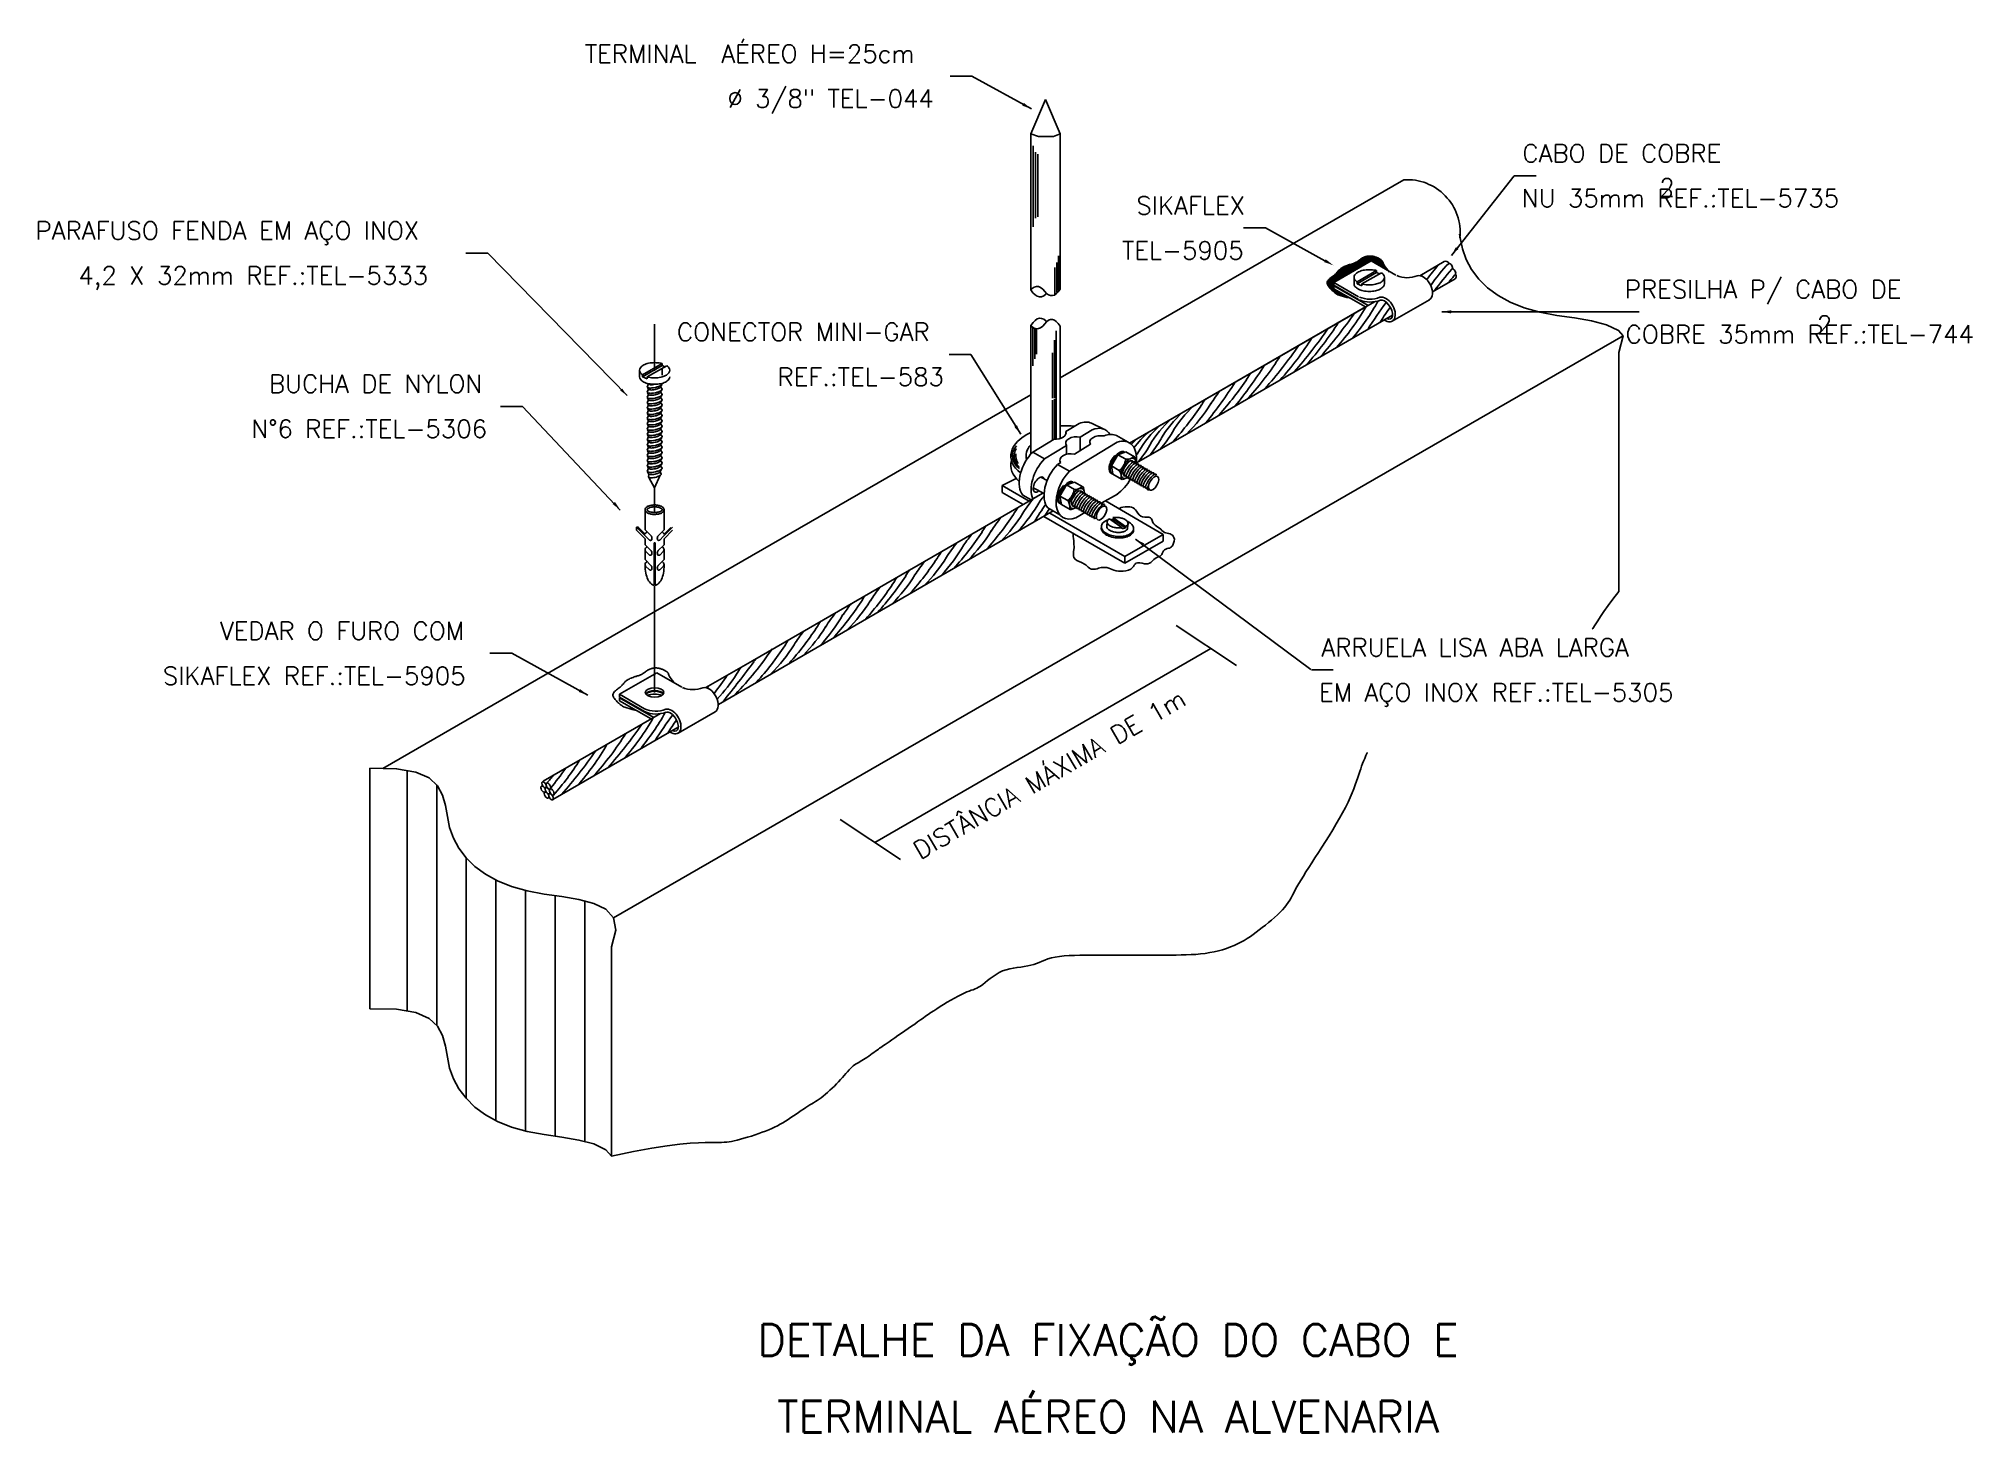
# Model space of a CAD drawing. Header units: millimetres. Extents: x -5924.4 to -5902.9, y -4629.6 to -4614.1.
import ezdxf
from ezdxf.enums import TextEntityAlignment as Align

# ---------------------------------------------------------------- set-up
doc = ezdxf.new("R2010")
doc.units = ezdxf.units.MM
doc.header["$LTSCALE"] = 10
doc.linetypes.add('DASHDOT', pattern=[1, 0.5, -0.25, 0, -0.25])
doc.layers.add('Termotécnica', color=7, linetype='Continuous')
doc.styles.add('r140', font='romans.shx')
doc.styles.add('r80', font='romans.shx')

msp = doc.modelspace()

# ---------------------------------------------------------------- texts
at = {"layer": 'Termotécnica', "color": 2, "style": 'r80'}
for s, p in [('TERMINAL  AÉREO H=25cm', (-5918.356, -4614.359)), ('%%C 3/8" TEL-044', (-5916.771, -4614.858)), ('CABO DE COBRE', (-5907.926, -4615.467)), ('2', (-5906.403, -4615.848)), ('SIKAFLEX ', (-5912.221, -4616.047)), ('NU 35mm REF.:TEL-5735', (-5907.934, -4615.965)), ('PARAFUSO FENDA EM AÇO INOX', (-5924.467, -4616.327)), ('TEL-5905', (-5912.381, -4616.547)), ('4,2 X 32mm REF.:TEL-5333', (-5923.991, -4616.826)), ('PRESILHA P/ CABO DE ', (-5906.787, -4616.979)), ('2', (-5904.651, -4617.373)), ('CONECTOR MINI-GAR', (-5917.332, -4617.454)), ('COBRE 35mm REF.:TEL-744', (-5906.778, -4617.479)), ('BUCHA DE NYLON', (-5921.871, -4618.03)), ('REF.:TEL-583', (-5916.213, -4617.953)), ('N%%D6 REF.:TEL-5306', (-5922.067, -4618.531)), ('VEDAR O FURO COM ', (-5922.416, -4620.778)), ('ARRUELA LISA ABA LARGA ', (-5910.162, -4620.962)), ('SIKAFLEX REF.:TEL-5905', (-5923.051, -4621.278)), ('EM AÇO INOX REF.:TEL-5305', (-5910.189, -4621.462))]:
    msp.add_text(s, height=0.2, dxfattribs=at).set_placement(p)
msp.add_text('DISTÂNCIA MÁXIMA DE 1m', height=0.2, rotation=30.2354, dxfattribs=at).set_placement((-5914.625, -4623.226))
at = {"layer": 'Termotécnica', "color": 5, "style": 'r140'}
for s, p in [('DETALHE DA FIXAÇÃO DO CABO E', (-5912.536, -4628.845)), ('TERMINAL AÉREO NA ALVENARIA', (-5912.536, -4629.697))]:
    msp.add_text(s, height=0.35, dxfattribs=at).set_placement(p, align=Align.BOTTOM_CENTER)

# ---------------------------------------------------------------- hatches: boundary and pattern name
at = {"layer": 'Termotécnica'}
h = msp.add_hatch(dxfattribs=at)
h.set_pattern_fill('ANSI31', color=1, scale=0.05, style=0)
h.set_pattern_definition([(45, (-5988.582503, -4606.3248326), (-0.0044194174, 0.0044194174), [])])
h.paths.add_polyline_path([(-5909.415, -4616.675), (-5909.424, -4616.665), (-5909.44, -4616.647), (-5909.452, -4616.631), (-5909.461, -4616.617), (-5909.468, -4616.605), (-5909.472, -4616.595), (-5909.476, -4616.587), (-5909.479, -4616.579), (-5909.481, -4616.573), (-5909.485, -4616.567), (-5909.488, -4616.562), (-5909.492, -4616.558), (-5909.496, -4616.553), (-5909.5, -4616.55), (-5909.505, -4616.546), (-5909.51, -4616.543), (-5909.516, -4616.539), (-5909.523, -4616.536), (-5909.529, -4616.533), (-5909.536, -4616.529), (-5909.544, -4616.526), (-5909.551, -4616.523), (-5909.559, -4616.521), (-5909.567, -4616.518), (-5909.574, -4616.516), (-5909.582, -4616.514), (-5909.589, -4616.512), (-5909.597, -4616.511), (-5909.605, -4616.51), (-5909.613, -4616.509), (-5909.62, -4616.509), (-5909.628, -4616.509), (-5909.637, -4616.509), (-5909.645, -4616.51), (-5909.653, -4616.511), (-5909.662, -4616.513), (-5909.67, -4616.515), (-5909.679, -4616.518), (-5909.687, -4616.521), (-5909.695, -4616.525), (-5909.704, -4616.529), (-5909.712, -4616.534), (-5909.72, -4616.54), (-5909.728, -4616.545), (-5909.736, -4616.551), (-5909.743, -4616.557), (-5909.751, -4616.562), (-5909.759, -4616.568), (-5909.766, -4616.572), (-5909.774, -4616.577), (-5909.782, -4616.581), (-5909.79, -4616.585), (-5909.799, -4616.588), (-5909.807, -4616.592), (-5909.817, -4616.595), (-5909.827, -4616.598), (-5909.838, -4616.602), (-5909.85, -4616.605), (-5909.862, -4616.609), (-5909.874, -4616.613), (-5909.886, -4616.617), (-5909.898, -4616.622), (-5909.909, -4616.627), (-5909.92, -4616.632), (-5909.929, -4616.637), (-5909.939, -4616.643), (-5909.947, -4616.649), (-5909.954, -4616.655), (-5909.961, -4616.661), (-5909.967, -4616.667), (-5909.973, -4616.673), (-5909.978, -4616.679), (-5909.982, -4616.684), (-5909.986, -4616.689), (-5909.991, -4616.694), (-5909.995, -4616.699), (-5910, -4616.704), (-5910.005, -4616.71), (-5910.012, -4616.716), (-5910.019, -4616.722), (-5910.029, -4616.729), (-5910.039, -4616.737), (-5910.049, -4616.745), (-5910.06, -4616.753), (-5910.07, -4616.762), (-5910.079, -4616.771), (-5910.087, -4616.78), (-5910.093, -4616.789), (-5910.097, -4616.798), (-5910.098, -4616.807), (-5910.098, -4616.816), (-5910.096, -4616.824), (-5910.092, -4616.833), (-5910.087, -4616.842), (-5910.081, -4616.85), (-5910.074, -4616.859), (-5910.067, -4616.867), (-5910.059, -4616.875), (-5910.051, -4616.883), (-5910.042, -4616.891), (-5910.033, -4616.899), (-5910.025, -4616.907), (-5910.017, -4616.914), (-5910.008, -4616.921), (-5910.001, -4616.927), (-5909.992, -4616.933), (-5909.98, -4616.94), (-5909.964, -4616.946), (-5909.943, -4616.953), (-5909.915, -4616.961), (-5909.878, -4616.969), (-5909.847, -4616.975), (-5910.025, -4616.873), (-5910.025, -4616.841), (-5910.019, -4616.837), (-5910.025, -4616.834), (-5910.025, -4616.802), (-5909.61, -4616.563)])

# ---------------------------------------------------------------- linework, layer by layer
at = {"layer": 'Termotécnica', "color": 2}
for p, q in [((-5914.294, -4614.508), (-5914.051, -4614.508)), ((-5913.389, -4614.873), (-5914.051, -4614.508)), ((-5913.231, -4614.767), (-5913.395, -4615.149)), ((-5913.231, -4614.767), (-5913.068, -4615.151)), ((-5913.395, -4615.149), (-5913.395, -4615.147)), ((-5913.308, -4615.181), (-5913.395, -4615.149)), ((-5913.395, -4615.149), (-5913.395, -4616.885)), ((-5913.308, -4615.181), (-5913.144, -4615.181)), ((-5913.144, -4615.181), (-5913.068, -4615.151)), ((-5913.068, -4616.877), (-5913.068, -4615.151)), ((-5913.068, -4617.864), (-5909.245, -4615.66)), ((-5908.717, -4616.504), (-5908.018, -4615.616)), ((-5908.018, -4615.616), (-5907.775, -4615.616)), ((-5911.028, -4616.197), (-5910.785, -4616.197)), ((-5910.123, -4616.561), (-5910.785, -4616.197)), ((-5919.68, -4616.476), (-5919.436, -4616.476)), ((-5917.887, -4618.061), (-5919.436, -4616.476)), ((-5910.025, -4616.802), (-5909.61, -4616.563)), ((-5909.333, -4616.723), (-5909.61, -4616.563)), ((-5909.068, -4616.728), (-5908.796, -4616.571)), ((-5909.799, -4616.746), (-5909.799, -4616.818)), ((-5909.765, -4616.796), (-5909.548, -4616.671)), ((-5909.765, -4616.817), (-5909.548, -4616.692)), ((-5909.711, -4616.82), (-5909.495, -4616.695)), ((-5909.548, -4616.671), (-5909.548, -4616.692)), ((-5909.548, -4616.692), (-5909.515, -4616.707)), ((-5909.46, -4616.746), (-5909.46, -4616.818)), ((-5908.925, -4616.908), (-5908.674, -4616.763)), ((-5910.025, -4616.802), (-5910.025, -4616.834)), ((-5909.748, -4616.962), (-5910.025, -4616.802)), ((-5909.748, -4616.994), (-5910.025, -4616.834)), ((-5910.025, -4616.841), (-5910.019, -4616.837)), ((-5910.025, -4616.841), (-5910.025, -4616.873)), ((-5909.644, -4617.06), (-5910.025, -4616.841)), ((-5909.672, -4617.076), (-5910.025, -4616.873)), ((-5909.765, -4616.796), (-5909.765, -4616.817)), ((-5909.765, -4616.817), (-5909.711, -4616.841)), ((-5909.711, -4616.82), (-5909.711, -4616.841)), ((-5909.375, -4617.235), (-5908.96, -4616.995)), ((-5912.297, -4618.589), (-5909.57, -4617.017)), ((-5912.297, -4618.589), (-5909.672, -4617.076)), ((-5911.663, -4618.489), (-5909.372, -4617.166)), ((-5908.824, -4617.129), (-5906.871, -4617.129)), ((-5906.871, -4617.129), (-5906.628, -4617.129)), ((-5918.036, -4623.871), (-5906.805, -4617.396)), ((-5913.395, -4618.712), (-5913.395, -4617.282)), ((-5913.068, -4618.537), (-5913.068, -4617.288)), ((-5914.305, -4617.604), (-5914.061, -4617.604)), ((-5913.508, -4618.49), (-5914.061, -4617.604)), ((-5906.854, -4617.577), (-5906.854, -4620.241)), ((-5917.749, -4617.779), (-5917.749, -4617.852)), ((-5917.715, -4617.83), (-5917.498, -4617.705)), ((-5917.715, -4617.851), (-5917.498, -4617.726)), ((-5917.715, -4617.83), (-5917.715, -4617.851)), ((-5917.715, -4617.851), (-5917.662, -4617.875)), ((-5917.662, -4617.854), (-5917.445, -4617.729)), ((-5917.662, -4617.854), (-5917.662, -4617.875)), ((-5917.498, -4617.705), (-5917.498, -4617.726)), ((-5917.498, -4617.726), (-5917.465, -4617.74)), ((-5917.497, -4617.764), (-5917.497, -4617.836)), ((-5917.666, -4620.515), (-5913.395, -4618.053)), ((-5917.648, -4617.931), (-5917.663, -4617.966)), ((-5917.648, -4617.99), (-5917.663, -4618.025)), ((-5917.648, -4618.049), (-5917.663, -4618.083)), ((-5917.659, -4617.971), (-5917.648, -4617.99)), ((-5917.659, -4618.03), (-5917.648, -4618.049)), ((-5917.501, -4617.94), (-5917.513, -4617.961)), ((-5917.513, -4617.961), (-5917.498, -4617.99)), ((-5917.501, -4617.998), (-5917.513, -4618.02)), ((-5917.513, -4618.02), (-5917.498, -4618.048)), ((-5917.501, -4618.057), (-5917.513, -4618.079)), ((-5917.513, -4618.079), (-5917.498, -4618.107)), ((-5919.295, -4618.181), (-5919.051, -4618.181)), ((-5917.962, -4619.334), (-5919.051, -4618.181)), ((-5917.648, -4618.107), (-5917.663, -4618.142)), ((-5917.648, -4618.166), (-5917.663, -4618.201)), ((-5917.648, -4618.224), (-5917.663, -4618.259)), ((-5917.648, -4618.283), (-5917.663, -4618.318)), ((-5917.659, -4618.089), (-5917.648, -4618.107)), ((-5917.659, -4618.147), (-5917.648, -4618.166)), ((-5917.659, -4618.206), (-5917.648, -4618.224)), ((-5917.659, -4618.265), (-5917.648, -4618.283)), ((-5917.501, -4618.116), (-5917.513, -4618.137)), ((-5917.513, -4618.137), (-5917.498, -4618.166)), ((-5917.501, -4618.174), (-5917.513, -4618.196)), ((-5917.513, -4618.196), (-5917.498, -4618.224)), ((-5917.501, -4618.233), (-5917.513, -4618.254)), ((-5917.513, -4618.254), (-5917.498, -4618.283)), ((-5917.501, -4618.291), (-5917.513, -4618.313)), ((-5917.648, -4618.342), (-5917.663, -4618.376)), ((-5917.648, -4618.4), (-5917.663, -4618.435)), ((-5917.648, -4618.459), (-5917.663, -4618.494)), ((-5917.659, -4618.323), (-5917.648, -4618.342)), ((-5917.659, -4618.382), (-5917.648, -4618.4)), ((-5917.659, -4618.441), (-5917.648, -4618.459)), ((-5917.659, -4618.499), (-5917.648, -4618.518)), ((-5917.513, -4618.313), (-5917.498, -4618.342)), ((-5917.501, -4618.35), (-5917.513, -4618.372)), ((-5917.513, -4618.372), (-5917.498, -4618.4)), ((-5917.501, -4618.409), (-5917.513, -4618.43)), ((-5917.513, -4618.43), (-5917.498, -4618.459)), ((-5917.501, -4618.467), (-5917.513, -4618.489)), ((-5917.513, -4618.489), (-5917.498, -4618.517)), ((-5912.22, -4618.81), (-5911.663, -4618.489)), ((-5917.648, -4618.518), (-5917.663, -4618.552)), ((-5917.648, -4618.576), (-5917.663, -4618.611)), ((-5917.648, -4618.635), (-5917.663, -4618.67)), ((-5917.648, -4618.694), (-5917.663, -4618.728)), ((-5917.659, -4618.558), (-5917.648, -4618.576)), ((-5917.659, -4618.616), (-5917.648, -4618.635)), ((-5917.659, -4618.675), (-5917.648, -4618.694)), ((-5917.501, -4618.526), (-5917.513, -4618.548)), ((-5917.513, -4618.548), (-5917.498, -4618.576)), ((-5917.501, -4618.585), (-5917.513, -4618.606)), ((-5917.513, -4618.606), (-5917.498, -4618.635)), ((-5917.501, -4618.643), (-5917.513, -4618.665)), ((-5917.513, -4618.665), (-5917.498, -4618.693)), ((-5917.501, -4618.702), (-5917.513, -4618.724)), ((-5917.513, -4618.724), (-5917.498, -4618.752)), ((-5912.499, -4618.843), (-5912.427, -4618.719)), ((-5912.46, -4618.727), (-5912.448, -4618.734)), ((-5912.337, -4618.687), (-5912.427, -4618.719)), ((-5912.339, -4618.77), (-5912.427, -4618.719)), ((-5912.242, -4618.742), (-5912.337, -4618.687)), ((-5917.648, -4618.752), (-5917.663, -4618.787)), ((-5917.648, -4618.811), (-5917.663, -4618.846)), ((-5917.648, -4618.869), (-5917.663, -4618.904)), ((-5917.66, -4618.909), (-5917.648, -4618.93)), ((-5917.659, -4618.734), (-5917.648, -4618.752)), ((-5917.659, -4618.792), (-5917.648, -4618.811)), ((-5917.659, -4618.851), (-5917.648, -4618.869)), ((-5917.645, -4618.934), (-5917.65, -4618.965)), ((-5917.517, -4618.91), (-5917.509, -4618.935)), ((-5917.501, -4618.761), (-5917.513, -4618.782)), ((-5917.513, -4618.782), (-5917.498, -4618.811)), ((-5917.501, -4618.819), (-5917.513, -4618.841)), ((-5917.513, -4618.841), (-5917.498, -4618.869)), ((-5917.513, -4618.901), (-5917.503, -4618.88)), ((-5912.411, -4618.894), (-5912.499, -4618.843)), ((-5912.481, -4618.937), (-5912.499, -4618.843)), ((-5912.386, -4618.992), (-5912.481, -4618.937)), ((-5912.449, -4618.729), (-5912.44, -4618.742)), ((-5912.449, -4618.729), (-5912.437, -4618.736)), ((-5912.448, -4618.734), (-5912.442, -4618.744)), ((-5912.367, -4618.939), (-5912.356, -4618.933)), ((-5912.367, -4618.939), (-5912.356, -4618.933)), ((-5912.266, -4618.787), (-5912.269, -4618.806)), ((-5912.266, -4618.787), (-5912.269, -4618.806)), ((-5912.242, -4618.799), (-5912.245, -4618.82)), ((-5912.224, -4618.81), (-5912.235, -4618.752)), ((-5912.218, -4618.812), (-5912.221, -4618.834)), ((-5912.195, -4618.826), (-5912.197, -4618.845)), ((-5912.169, -4618.84), (-5912.172, -4618.86)), ((-5912.146, -4618.854), (-5912.149, -4618.873)), ((-5912.122, -4618.868), (-5912.125, -4618.887)), ((-5912.099, -4618.882), (-5912.101, -4618.901)), ((-5912.076, -4618.895), (-5912.078, -4618.915)), ((-5912.052, -4618.909), (-5912.055, -4618.928)), ((-5912.028, -4618.922), (-5912.031, -4618.941)), ((-5912.002, -4618.934), (-5912.005, -4618.959)), ((-5917.645, -4618.971), (-5917.58, -4619.087)), ((-5917.58, -4619.087), (-5917.517, -4618.948)), ((-5916.493, -4621.01), (-5913.261, -4619.145)), ((-5913.557, -4618.982), (-5913.713, -4619.063)), ((-5913.713, -4619.063), (-5913.713, -4619.139)), ((-5913.415, -4619.235), (-5913.713, -4619.063)), ((-5913.481, -4619.273), (-5913.713, -4619.139)), ((-5913.398, -4619.225), (-5913.261, -4619.145)), ((-5913.247, -4619.152), (-5913.368, -4619.089)), ((-5913.212, -4619.007), (-5913.284, -4618.97)), ((-5913.072, -4619.179), (-5913, -4619.054)), ((-5913.033, -4619.063), (-5913.021, -4619.07)), ((-5913.022, -4619.065), (-5913.013, -4619.077)), ((-5913.022, -4619.065), (-5913.01, -4619.071)), ((-5913.021, -4619.07), (-5913.014, -4619.08)), ((-5912.91, -4619.023), (-5913, -4619.054)), ((-5912.911, -4619.105), (-5913, -4619.054)), ((-5912.815, -4619.078), (-5912.91, -4619.023)), ((-5912.839, -4619.122), (-5912.842, -4619.142)), ((-5912.815, -4619.134), (-5912.818, -4619.155)), ((-5912.797, -4619.145), (-5912.808, -4619.087)), ((-5912.791, -4619.148), (-5912.794, -4619.169)), ((-5912.311, -4618.971), (-5912.374, -4618.993)), ((-5912.354, -4618.959), (-5912.333, -4618.947)), ((-5912.33, -4618.973), (-5912.309, -4618.961)), ((-5912.307, -4618.986), (-5912.285, -4618.974)), ((-5912.281, -4619.001), (-5912.26, -4618.989)), ((-5912.258, -4619.015), (-5912.237, -4619.002)), ((-5912.234, -4619.028), (-5912.213, -4619.016)), ((-5912.211, -4619.042), (-5912.189, -4619.03)), ((-5912.187, -4619.056), (-5912.166, -4619.044)), ((-5912.164, -4619.069), (-5912.143, -4619.057)), ((-5912.14, -4619.082), (-5912.119, -4619.07)), ((-5912.116, -4619.095), (-5912.094, -4619.083)), ((-5912.095, -4619.114), (-5912.08, -4619.104)), ((-5917.686, -4619.33), (-5917.686, -4619.554)), ((-5917.474, -4619.33), (-5917.474, -4619.554)), ((-5916.871, -4621.496), (-5913.145, -4619.345)), ((-5912.348, -4619.851), (-5913.185, -4619.368)), ((-5912.984, -4619.23), (-5913.072, -4619.179)), ((-5913.054, -4619.272), (-5913.072, -4619.179)), ((-5912.959, -4619.327), (-5913.054, -4619.272)), ((-5912.884, -4619.306), (-5912.947, -4619.328)), ((-5912.94, -4619.274), (-5912.929, -4619.269)), ((-5912.927, -4619.294), (-5912.906, -4619.282)), ((-5912.903, -4619.308), (-5912.882, -4619.296)), ((-5912.879, -4619.322), (-5912.858, -4619.31)), ((-5912.854, -4619.336), (-5912.833, -4619.324)), ((-5912.831, -4619.35), (-5912.81, -4619.338)), ((-5912.807, -4619.364), (-5912.786, -4619.352)), ((-5912.783, -4619.378), (-5912.762, -4619.365)), ((-5912.768, -4619.161), (-5912.77, -4619.181)), ((-5912.742, -4619.176), (-5912.745, -4619.195)), ((-5912.719, -4619.19), (-5912.722, -4619.209)), ((-5912.695, -4619.203), (-5912.698, -4619.223)), ((-5912.672, -4619.217), (-5912.674, -4619.237)), ((-5912.648, -4619.231), (-5912.651, -4619.25)), ((-5912.625, -4619.244), (-5912.628, -4619.264)), ((-5912.601, -4619.257), (-5912.604, -4619.277)), ((-5912.575, -4619.271), (-5912.578, -4619.291)), ((-5911.922, -4619.605), (-5912.566, -4619.233)), ((-5917.78, -4619.56), (-5917.78, -4619.526)), ((-5917.681, -4619.626), (-5917.78, -4619.526)), ((-5917.686, -4619.654), (-5917.78, -4619.56)), ((-5917.686, -4619.604), (-5917.761, -4619.529)), ((-5917.686, -4619.554), (-5917.62, -4619.62)), ((-5917.474, -4619.554), (-5917.541, -4619.62)), ((-5917.48, -4619.626), (-5917.38, -4619.526)), ((-5917.475, -4619.604), (-5917.399, -4619.529)), ((-5917.474, -4619.654), (-5917.38, -4619.56)), ((-5912.348, -4619.927), (-5913.251, -4619.406)), ((-5912.76, -4619.391), (-5912.739, -4619.379)), ((-5912.737, -4619.405), (-5912.716, -4619.392)), ((-5912.713, -4619.418), (-5912.692, -4619.406)), ((-5912.687, -4619.432), (-5912.666, -4619.419)), ((-5912.55, -4619.515), (-5912.546, -4619.465)), ((-5912.378, -4619.531), (-5912.52, -4619.432)), ((-5912.483, -4619.434), (-5912.505, -4619.442)), ((-5912.341, -4619.532), (-5912.483, -4619.434)), ((-5912.34, -4619.517), (-5912.482, -4619.419)), ((-5912.38, -4619.53), (-5912.381, -4619.54)), ((-5912.378, -4619.531), (-5912.379, -4619.545)), ((-5912.341, -4619.532), (-5912.379, -4619.545)), ((-5912.34, -4619.517), (-5912.341, -4619.532)), ((-5912.314, -4619.485), (-5912.318, -4619.534)), ((-5917.686, -4619.654), (-5917.686, -4619.72)), ((-5917.686, -4619.72), (-5917.618, -4619.789)), ((-5917.686, -4619.775), (-5917.686, -4619.885)), ((-5917.681, -4619.626), (-5917.637, -4619.669)), ((-5917.681, -4619.791), (-5917.637, -4619.835)), ((-5917.586, -4620.171), (-5917.586, -4619.7)), ((-5917.586, -4619.7), (-5917.574, -4619.7)), ((-5917.574, -4620.171), (-5917.574, -4619.7)), ((-5917.474, -4619.72), (-5917.543, -4619.789)), ((-5917.48, -4619.626), (-5917.523, -4619.669)), ((-5917.48, -4619.791), (-5917.523, -4619.835)), ((-5917.474, -4619.654), (-5917.474, -4619.72)), ((-5917.474, -4619.775), (-5917.474, -4619.885)), ((-5912.348, -4619.851), (-5911.922, -4619.605)), ((-5911.922, -4619.681), (-5912.348, -4619.927)), ((-5912.23, -4619.66), (-5910.28, -4621.108)), ((-5911.922, -4619.605), (-5911.922, -4619.681)), ((-5917.686, -4619.885), (-5917.618, -4619.954)), ((-5917.681, -4619.957), (-5917.637, -4620)), ((-5917.474, -4619.885), (-5917.543, -4619.954)), ((-5917.48, -4619.957), (-5917.523, -4620)), ((-5912.348, -4619.851), (-5912.348, -4619.927)), ((-5920.605, -4622.209), (-5917.666, -4620.515)), ((-5919.412, -4620.928), (-5919.169, -4620.928)), ((-5918.324, -4621.394), (-5919.169, -4620.928)), ((-5917.012, -4621.309), (-5916.493, -4621.01)), ((-5917.97, -4621.384), (-5917.555, -4621.145)), ((-5917.279, -4621.305), (-5917.555, -4621.145)), ((-5910.273, -4621.112), (-5910.03, -4621.112)), ((-5917.693, -4621.544), (-5917.97, -4621.384)), ((-5917.97, -4621.384), (-5917.97, -4621.416)), ((-5917.694, -4621.576), (-5917.97, -4621.416)), ((-5917.97, -4621.423), (-5917.965, -4621.42)), ((-5917.59, -4621.642), (-5917.97, -4621.423)), ((-5917.97, -4621.423), (-5917.97, -4621.455)), ((-5917.618, -4621.658), (-5917.97, -4621.455)), ((-5918.82, -4622.351), (-5917.516, -4621.599)), ((-5917.32, -4621.817), (-5916.906, -4621.577)), ((-5918.713, -4622.555), (-5917.318, -4621.749)), ((-5920.747, -4622.207), (-5920.747, -4624.883)), ((-5918.06, -4624.193), (-5918.06, -4626.52))]:
    msp.add_line(p, q, dxfattribs=at)
at = {"layer": 'Termotécnica', "color": 1}
for p, q in [((-5913.37, -4615.733), (-5913.37, -4615.282)), ((-5913.344, -4615.355), (-5913.344, -4615.734)), ((-5913.318, -4615.377), (-5913.318, -4615.734)), ((-5913.37, -4616.184), (-5913.37, -4615.733)), ((-5913.344, -4616.09), (-5913.344, -4615.734)), ((-5913.318, -4616.075), (-5913.318, -4615.734)), ((-5913.086, -4616.507), (-5913.086, -4616.893)), ((-5913.129, -4616.932), (-5913.129, -4616.636)), ((-5913.107, -4616.583), (-5913.107, -4616.915)), ((-5913.371, -4617.729), (-5913.371, -4617.301)), ((-5913.351, -4617.652), (-5913.351, -4617.312)), ((-5913.331, -4617.318), (-5913.331, -4617.599)), ((-5913.113, -4617.341), (-5913.113, -4618.091)), ((-5913.154, -4617.586), (-5913.154, -4618.091)), ((-5913.133, -4617.446), (-5913.133, -4618.091)), ((-5913.154, -4618.555), (-5913.154, -4618.111)), ((-5913.133, -4618.545), (-5913.133, -4618.101)), ((-5913.113, -4618.545), (-5913.113, -4618.091)), ((-5912.925, -4619.602), (-5912.925, -4619.594)), ((-5911.779, -4620.618), (-5911.107, -4621.063)), ((-5915.13, -4623.032), (-5911.392, -4620.874)), ((-5920.333, -4622.231), (-5920.333, -4624.907)), ((-5920.004, -4622.391), (-5920.004, -4625.067)), ((-5915.516, -4622.776), (-5914.844, -4623.221)), ((-5919.675, -4623.204), (-5919.675, -4625.88)), ((-5919.346, -4623.449), (-5919.346, -4626.125)), ((-5919.017, -4623.565), (-5919.017, -4626.241)), ((-5918.688, -4623.622), (-5918.688, -4626.299)), ((-5918.358, -4623.682), (-5918.358, -4626.358))]:
    msp.add_line(p, q, dxfattribs=at)
at = {"layer": 'Termotécnica', "color": 1, "linetype": 'DASHDOT'}
for p, q in [((-5917.58, -4617.787), (-5917.58, -4617.268)), ((-5917.58, -4619.362), (-5917.58, -4619.087)), ((-5917.58, -4620.649), (-5917.58, -4620.177)), ((-5917.58, -4621.363), (-5917.58, -4620.393))]:
    msp.add_line(p, q, dxfattribs=at)
at = {"layer": 'Termotécnica', "color": 3}
for p, q in [((-5913.005, -4618.462), (-5912.858, -4618.372)), ((-5913.005, -4618.462), (-5913.005, -4618.487)), ((-5912.845, -4618.523), (-5912.714, -4618.443)), ((-5912.584, -4618.434), (-5912.721, -4618.369)), ((-5912.311, -4618.581), (-5912.441, -4618.506)), ((-5913.374, -4618.69), (-5913.137, -4618.545)), ((-5913.243, -4618.766), (-5913.374, -4618.69)), ((-5913.243, -4618.766), (-5912.997, -4618.616)), ((-5912.997, -4618.616), (-5912.997, -4618.715)), ((-5912.964, -4618.903), (-5912.435, -4618.58)), ((-5912.91, -4618.712), (-5912.732, -4618.603)), ((-5912.845, -4618.522), (-5912.845, -4618.673)), ((-5913.097, -4618.826), (-5913.063, -4618.806)), ((-5912.964, -4618.903), (-5913.097, -4618.826)), ((-5912.22, -4618.832), (-5912.221, -4618.829)), ((-5912.606, -4619.255), (-5912.431, -4619.156)), ((-5913.393, -4619.222), (-5913.483, -4619.17)), ((-5913.071, -4619.387), (-5913.205, -4619.311)), ((-5912.894, -4619.421), (-5912.787, -4619.359)), ((-5912.793, -4619.168), (-5912.793, -4619.164))]:
    msp.add_line(p, q, dxfattribs=at)
at = {"layer": 'Termotécnica', "color": 2}
for points in [[(-5908.627, -4616.265), (-5908.62, -4616.306), (-5908.594, -4616.429), (-5908.552, -4616.547), (-5908.492, -4616.66), (-5908.412, -4616.766), (-5908.314, -4616.862), (-5908.197, -4616.949), (-5908.061, -4617.024), (-5907.906, -4617.086), (-5907.732, -4617.135), (-5907.542, -4617.169), (-5907.345, -4617.198), (-5907.157, -4617.229), (-5906.989, -4617.273), (-5906.856, -4617.339), (-5906.805, -4617.396)], [(-5913.395, -4616.885), (-5913.381, -4616.871), (-5913.357, -4616.855), (-5913.333, -4616.848), (-5913.31, -4616.849), (-5913.286, -4616.858), (-5913.263, -4616.876), (-5913.24, -4616.902)], [(-5913.395, -4616.885), (-5913.371, -4616.917), (-5913.347, -4616.941), (-5913.323, -4616.956), (-5913.299, -4616.964), (-5913.275, -4616.963), (-5913.252, -4616.953), (-5913.229, -4616.935), (-5913.219, -4616.925)], [(-5913.068, -4616.877), (-5913.09, -4616.907), (-5913.112, -4616.929), (-5913.133, -4616.943), (-5913.155, -4616.95), (-5913.176, -4616.95), (-5913.198, -4616.941), (-5913.219, -4616.926), (-5913.24, -4616.902)], [(-5913.395, -4617.281), (-5913.37, -4617.249), (-5913.347, -4617.225), (-5913.323, -4617.209), (-5913.299, -4617.202), (-5913.275, -4617.203), (-5913.252, -4617.213), (-5913.229, -4617.23), (-5913.219, -4617.241)], [(-5913.068, -4617.288), (-5913.09, -4617.259), (-5913.112, -4617.237), (-5913.133, -4617.222), (-5913.155, -4617.215), (-5913.176, -4617.216), (-5913.198, -4617.224), (-5913.219, -4617.24), (-5913.24, -4617.263)], [(-5913.395, -4617.281), (-5913.381, -4617.295), (-5913.357, -4617.31), (-5913.333, -4617.318), (-5913.31, -4617.317), (-5913.286, -4617.307), (-5913.263, -4617.29), (-5913.24, -4617.263)], [(-5906.805, -4617.396), (-5906.805, -4617.396), (-5906.854, -4617.582)], [(-5917.78, -4619.526), (-5917.775, -4619.524), (-5917.768, -4619.525), (-5917.761, -4619.529)], [(-5917.62, -4619.62), (-5917.618, -4619.623), (-5917.617, -4619.624), (-5917.616, -4619.626), (-5917.615, -4619.628), (-5917.614, -4619.629), (-5917.614, -4619.63), (-5917.613, -4619.632), (-5917.613, -4619.633), (-5917.612, -4619.634), (-5917.612, -4619.635), (-5917.612, -4619.635), (-5917.611, -4619.636), (-5917.611, -4619.637), (-5917.611, -4619.638), (-5917.611, -4619.639), (-5917.611, -4619.639), (-5917.61, -4619.64), (-5917.61, -4619.641), (-5917.61, -4619.642), (-5917.61, -4619.643), (-5917.61, -4619.644), (-5917.61, -4619.645), (-5917.61, -4619.646), (-5917.61, -4619.647), (-5917.61, -4619.648), (-5917.61, -4619.649), (-5917.61, -4619.65), (-5917.61, -4619.651), (-5917.61, -4619.652), (-5917.611, -4619.653), (-5917.611, -4619.654), (-5917.611, -4619.655), (-5917.611, -4619.656), (-5917.611, -4619.657), (-5917.611, -4619.658), (-5917.612, -4619.659), (-5917.612, -4619.659), (-5917.612, -4619.66), (-5917.612, -4619.661), (-5917.612, -4619.662), (-5917.613, -4619.663), (-5917.613, -4619.664), (-5917.613, -4619.664), (-5917.614, -4619.665), (-5917.614, -4619.666), (-5917.614, -4619.666), (-5917.615, -4619.667), (-5917.615, -4619.668), (-5917.616, -4619.668), (-5917.616, -4619.669), (-5917.616, -4619.669), (-5917.617, -4619.669), (-5917.617, -4619.67), (-5917.618, -4619.67), (-5917.618, -4619.67), (-5917.619, -4619.671), (-5917.619, -4619.671), (-5917.62, -4619.671), (-5917.621, -4619.671), (-5917.621, -4619.671), (-5917.622, -4619.671), (-5917.623, -4619.672), (-5917.623, -4619.672), (-5917.624, -4619.672), (-5917.625, -4619.672), (-5917.626, -4619.672), (-5917.628, -4619.672), (-5917.629, -4619.672), (-5917.631, -4619.671), (-5917.633, -4619.671), (-5917.635, -4619.67), (-5917.637, -4619.669)], [(-5917.62, -4619.786), (-5917.618, -4619.788), (-5917.617, -4619.79), (-5917.616, -4619.791), (-5917.615, -4619.793), (-5917.614, -4619.794), (-5917.614, -4619.796), (-5917.613, -4619.797), (-5917.613, -4619.798), (-5917.612, -4619.799), (-5917.612, -4619.8), (-5917.612, -4619.801), (-5917.611, -4619.801), (-5917.611, -4619.802), (-5917.611, -4619.803), (-5917.611, -4619.804), (-5917.611, -4619.805), (-5917.61, -4619.805), (-5917.61, -4619.806), (-5917.61, -4619.807), (-5917.61, -4619.808), (-5917.61, -4619.809), (-5917.61, -4619.81), (-5917.61, -4619.811), (-5917.61, -4619.812), (-5917.61, -4619.813), (-5917.61, -4619.814), (-5917.61, -4619.815), (-5917.61, -4619.816), (-5917.61, -4619.817), (-5917.611, -4619.818), (-5917.611, -4619.819), (-5917.611, -4619.82), (-5917.611, -4619.821), (-5917.611, -4619.822), (-5917.611, -4619.823), (-5917.612, -4619.824), (-5917.612, -4619.825), (-5917.612, -4619.826), (-5917.612, -4619.826), (-5917.612, -4619.827), (-5917.613, -4619.828), (-5917.613, -4619.829), (-5917.613, -4619.83), (-5917.614, -4619.83), (-5917.614, -4619.831), (-5917.614, -4619.832), (-5917.615, -4619.832), (-5917.615, -4619.833), (-5917.616, -4619.833), (-5917.616, -4619.834), (-5917.616, -4619.834), (-5917.617, -4619.835), (-5917.617, -4619.835), (-5917.618, -4619.835), (-5917.618, -4619.836), (-5917.619, -4619.836), (-5917.619, -4619.836), (-5917.62, -4619.836), (-5917.621, -4619.836), (-5917.621, -4619.837), (-5917.622, -4619.837), (-5917.623, -4619.837), (-5917.623, -4619.837), (-5917.624, -4619.837), (-5917.625, -4619.837), (-5917.626, -4619.837), (-5917.628, -4619.837), (-5917.629, -4619.837), (-5917.631, -4619.837), (-5917.633, -4619.836), (-5917.635, -4619.836), (-5917.637, -4619.835)], [(-5917.541, -4619.62), (-5917.542, -4619.623), (-5917.544, -4619.624), (-5917.545, -4619.626), (-5917.546, -4619.628), (-5917.546, -4619.629), (-5917.547, -4619.63), (-5917.547, -4619.632), (-5917.548, -4619.633), (-5917.548, -4619.634), (-5917.549, -4619.635), (-5917.549, -4619.635), (-5917.549, -4619.636), (-5917.55, -4619.637), (-5917.55, -4619.638), (-5917.55, -4619.639), (-5917.55, -4619.639), (-5917.55, -4619.64), (-5917.55, -4619.641), (-5917.55, -4619.642), (-5917.551, -4619.643), (-5917.551, -4619.644), (-5917.551, -4619.645), (-5917.551, -4619.646), (-5917.551, -4619.647), (-5917.551, -4619.648), (-5917.551, -4619.649), (-5917.55, -4619.65), (-5917.55, -4619.651), (-5917.55, -4619.652), (-5917.55, -4619.653), (-5917.55, -4619.654), (-5917.55, -4619.655), (-5917.55, -4619.656), (-5917.549, -4619.657), (-5917.549, -4619.658), (-5917.549, -4619.659), (-5917.549, -4619.659), (-5917.549, -4619.66), (-5917.549, -4619.661), (-5917.548, -4619.662), (-5917.548, -4619.663), (-5917.548, -4619.664), (-5917.547, -4619.664), (-5917.547, -4619.665), (-5917.547, -4619.666), (-5917.546, -4619.666), (-5917.546, -4619.667), (-5917.546, -4619.668), (-5917.545, -4619.668), (-5917.545, -4619.669), (-5917.544, -4619.669), (-5917.544, -4619.669), (-5917.543, -4619.67), (-5917.543, -4619.67), (-5917.542, -4619.67), (-5917.542, -4619.671), (-5917.541, -4619.671), (-5917.541, -4619.671), (-5917.54, -4619.671), (-5917.539, -4619.671), (-5917.539, -4619.671), (-5917.538, -4619.672), (-5917.537, -4619.672), (-5917.536, -4619.672), (-5917.535, -4619.672), (-5917.534, -4619.672), (-5917.533, -4619.672), (-5917.532, -4619.672), (-5917.53, -4619.671), (-5917.528, -4619.671), (-5917.526, -4619.67), (-5917.523, -4619.669)], [(-5917.541, -4619.786), (-5917.542, -4619.788), (-5917.544, -4619.79), (-5917.545, -4619.791), (-5917.546, -4619.793), (-5917.546, -4619.794), (-5917.547, -4619.796), (-5917.547, -4619.797), (-5917.548, -4619.798), (-5917.548, -4619.799), (-5917.549, -4619.8), (-5917.549, -4619.801), (-5917.549, -4619.801), (-5917.55, -4619.802), (-5917.55, -4619.803), (-5917.55, -4619.804), (-5917.55, -4619.805), (-5917.55, -4619.805), (-5917.55, -4619.806), (-5917.55, -4619.807), (-5917.551, -4619.808), (-5917.551, -4619.809), (-5917.551, -4619.81), (-5917.551, -4619.811), (-5917.551, -4619.812), (-5917.551, -4619.813), (-5917.551, -4619.814), (-5917.55, -4619.815), (-5917.55, -4619.816), (-5917.55, -4619.817), (-5917.55, -4619.818), (-5917.55, -4619.819), (-5917.55, -4619.82), (-5917.55, -4619.821), (-5917.549, -4619.822), (-5917.549, -4619.823), (-5917.549, -4619.824), (-5917.549, -4619.825), (-5917.549, -4619.826), (-5917.549, -4619.826), (-5917.548, -4619.827), (-5917.548, -4619.828), (-5917.548, -4619.829), (-5917.547, -4619.83), (-5917.547, -4619.83), (-5917.547, -4619.831), (-5917.546, -4619.832), (-5917.546, -4619.832), (-5917.546, -4619.833), (-5917.545, -4619.833), (-5917.545, -4619.834), (-5917.544, -4619.834), (-5917.544, -4619.835), (-5917.543, -4619.835), (-5917.543, -4619.835), (-5917.542, -4619.836), (-5917.542, -4619.836), (-5917.541, -4619.836), (-5917.541, -4619.836), (-5917.54, -4619.836), (-5917.539, -4619.837), (-5917.539, -4619.837), (-5917.538, -4619.837), (-5917.537, -4619.837), (-5917.536, -4619.837), (-5917.535, -4619.837), (-5917.534, -4619.837), (-5917.533, -4619.837), (-5917.532, -4619.837), (-5917.53, -4619.837), (-5917.528, -4619.836), (-5917.526, -4619.836), (-5917.523, -4619.835)], [(-5917.62, -4619.951), (-5917.618, -4619.953), (-5917.617, -4619.955), (-5917.616, -4619.957), (-5917.615, -4619.958), (-5917.614, -4619.96), (-5917.614, -4619.961), (-5917.613, -4619.962), (-5917.613, -4619.963), (-5917.612, -4619.964), (-5917.612, -4619.965), (-5917.612, -4619.966), (-5917.611, -4619.967), (-5917.611, -4619.968), (-5917.611, -4619.968), (-5917.611, -4619.969), (-5917.611, -4619.97), (-5917.61, -4619.971), (-5917.61, -4619.972), (-5917.61, -4619.972), (-5917.61, -4619.973), (-5917.61, -4619.974), (-5917.61, -4619.975), (-5917.61, -4619.976), (-5917.61, -4619.977), (-5917.61, -4619.978), (-5917.61, -4619.979), (-5917.61, -4619.98), (-5917.61, -4619.981), (-5917.61, -4619.982), (-5917.611, -4619.983), (-5917.611, -4619.984), (-5917.611, -4619.985), (-5917.611, -4619.986), (-5917.611, -4619.987), (-5917.611, -4619.988), (-5917.612, -4619.989), (-5917.612, -4619.99), (-5917.612, -4619.991), (-5917.612, -4619.992), (-5917.612, -4619.992), (-5917.613, -4619.993), (-5917.613, -4619.994), (-5917.613, -4619.995), (-5917.614, -4619.996), (-5917.614, -4619.996), (-5917.614, -4619.997), (-5917.615, -4619.998), (-5917.615, -4619.998), (-5917.616, -4619.999), (-5917.616, -4619.999), (-5917.616, -4620), (-5917.617, -4620), (-5917.617, -4620), (-5917.618, -4620.001), (-5917.618, -4620.001), (-5917.619, -4620.001), (-5917.619, -4620.001), (-5917.62, -4620.001), (-5917.621, -4620.002), (-5917.621, -4620.002), (-5917.622, -4620.002), (-5917.623, -4620.002), (-5917.623, -4620.002), (-5917.624, -4620.002), (-5917.625, -4620.002), (-5917.626, -4620.002), (-5917.628, -4620.002), (-5917.629, -4620.002), (-5917.631, -4620.002), (-5917.633, -4620.001), (-5917.635, -4620.001), (-5917.637, -4620)], [(-5917.541, -4619.951), (-5917.542, -4619.953), (-5917.544, -4619.955), (-5917.545, -4619.957), (-5917.546, -4619.958), (-5917.546, -4619.96), (-5917.547, -4619.961), (-5917.547, -4619.962), (-5917.548, -4619.963), (-5917.548, -4619.964), (-5917.549, -4619.965), (-5917.549, -4619.966), (-5917.549, -4619.967), (-5917.55, -4619.968), (-5917.55, -4619.968), (-5917.55, -4619.969), (-5917.55, -4619.97), (-5917.55, -4619.971), (-5917.55, -4619.972), (-5917.55, -4619.972), (-5917.551, -4619.973), (-5917.551, -4619.974), (-5917.551, -4619.975), (-5917.551, -4619.976), (-5917.551, -4619.977), (-5917.551, -4619.978), (-5917.551, -4619.979), (-5917.55, -4619.98), (-5917.55, -4619.981), (-5917.55, -4619.982), (-5917.55, -4619.983), (-5917.55, -4619.984), (-5917.55, -4619.985), (-5917.55, -4619.986), (-5917.549, -4619.987), (-5917.549, -4619.988), (-5917.549, -4619.989), (-5917.549, -4619.99), (-5917.549, -4619.991), (-5917.549, -4619.992), (-5917.548, -4619.992), (-5917.548, -4619.993), (-5917.548, -4619.994), (-5917.547, -4619.995), (-5917.547, -4619.996), (-5917.547, -4619.996), (-5917.546, -4619.997), (-5917.546, -4619.998), (-5917.546, -4619.998), (-5917.545, -4619.999), (-5917.545, -4619.999), (-5917.544, -4620), (-5917.544, -4620), (-5917.543, -4620), (-5917.543, -4620.001), (-5917.542, -4620.001), (-5917.542, -4620.001), (-5917.541, -4620.001), (-5917.541, -4620.001), (-5917.54, -4620.002), (-5917.539, -4620.002), (-5917.539, -4620.002), (-5917.538, -4620.002), (-5917.537, -4620.002), (-5917.536, -4620.002), (-5917.535, -4620.002), (-5917.534, -4620.002), (-5917.533, -4620.002), (-5917.532, -4620.002), (-5917.53, -4620.002), (-5917.528, -4620.001), (-5917.526, -4620.001), (-5917.523, -4620)], [(-5906.854, -4620.241), (-5906.919, -4620.324), (-5906.973, -4620.397), (-5907.019, -4620.461), (-5907.057, -4620.517), (-5907.089, -4620.566), (-5907.117, -4620.611), (-5907.144, -4620.651), (-5907.151, -4620.661)], [(-5909.653, -4622.033), (-5909.653, -4622.033), (-5909.667, -4622.066), (-5909.681, -4622.096), (-5909.693, -4622.126), (-5909.704, -4622.154), (-5909.715, -4622.182), (-5909.725, -4622.212), (-5909.736, -4622.242), (-5909.747, -4622.275), (-5909.759, -4622.31), (-5909.772, -4622.349), (-5909.786, -4622.39), (-5909.802, -4622.434), (-5909.821, -4622.481), (-5909.842, -4622.531), (-5909.866, -4622.585), (-5909.894, -4622.641), (-5909.926, -4622.701), (-5909.961, -4622.763), (-5909.998, -4622.826), (-5910.037, -4622.891), (-5910.077, -4622.956), (-5910.117, -4623.02), (-5910.157, -4623.083), (-5910.196, -4623.143), (-5910.234, -4623.202), (-5910.269, -4623.257), (-5910.303, -4623.309), (-5910.334, -4623.358), (-5910.363, -4623.405), (-5910.389, -4623.448), (-5910.413, -4623.488), (-5910.434, -4623.525), (-5910.453, -4623.559), (-5910.469, -4623.59), (-5910.485, -4623.619), (-5910.499, -4623.647), (-5910.515, -4623.673), (-5910.531, -4623.699), (-5910.549, -4623.725), (-5910.57, -4623.751), (-5910.595, -4623.779), (-5910.622, -4623.807), (-5910.652, -4623.836), (-5910.684, -4623.865), (-5910.717, -4623.894), (-5910.751, -4623.922), (-5910.785, -4623.951), (-5910.82, -4623.978), (-5910.853, -4624.004), (-5910.887, -4624.03), (-5910.92, -4624.054), (-5910.953, -4624.077), (-5910.987, -4624.099), (-5911.022, -4624.12), (-5911.058, -4624.14), (-5911.095, -4624.159), (-5911.134, -4624.177), (-5911.175, -4624.194), (-5911.218, -4624.209), (-5911.262, -4624.224), (-5911.308, -4624.236), (-5911.355, -4624.247), (-5911.404, -4624.257), (-5911.454, -4624.265), (-5911.506, -4624.271), (-5911.558, -4624.276), (-5911.612, -4624.279), (-5911.667, -4624.282), (-5911.722, -4624.283), (-5911.777, -4624.284), (-5911.833, -4624.284), (-5911.888, -4624.284), (-5911.943, -4624.284), (-5911.998, -4624.284), (-5912.052, -4624.284), (-5912.104, -4624.284), (-5912.156, -4624.284), (-5912.207, -4624.284), (-5912.256, -4624.284), (-5912.304, -4624.284), (-5912.35, -4624.284), (-5912.394, -4624.284), (-5912.439, -4624.284), (-5912.484, -4624.284), (-5912.529, -4624.284), (-5912.576, -4624.284), (-5912.625, -4624.284), (-5912.678, -4624.284), (-5912.733, -4624.284), (-5912.791, -4624.284), (-5912.85, -4624.285), (-5912.909, -4624.287), (-5912.967, -4624.289), (-5913.023, -4624.294), (-5913.075, -4624.299), (-5913.123, -4624.307), (-5913.166, -4624.316), (-5913.204, -4624.327), (-5913.238, -4624.339), (-5913.27, -4624.352), (-5913.301, -4624.365), (-5913.331, -4624.377), (-5913.362, -4624.388), (-5913.395, -4624.397), (-5913.43, -4624.405), (-5913.468, -4624.411), (-5913.507, -4624.417), (-5913.548, -4624.422), (-5913.588, -4624.429), (-5913.629, -4624.437), (-5913.669, -4624.448), (-5913.709, -4624.461), (-5913.746, -4624.479), (-5913.781, -4624.499), (-5913.815, -4624.521), (-5913.847, -4624.545), (-5913.877, -4624.568), (-5913.904, -4624.59), (-5913.93, -4624.61), (-5913.954, -4624.628), (-5913.976, -4624.641), (-5913.996, -4624.652), (-5914.016, -4624.661), (-5914.036, -4624.669), (-5914.057, -4624.676), (-5914.08, -4624.684), (-5914.106, -4624.694), (-5914.135, -4624.707), (-5914.168, -4624.723), (-5914.205, -4624.742), (-5914.244, -4624.763), (-5914.284, -4624.785), (-5914.325, -4624.809), (-5914.365, -4624.833), (-5914.404, -4624.857), (-5914.441, -4624.881), (-5914.475, -4624.903), (-5914.507, -4624.924), (-5914.536, -4624.944), (-5914.565, -4624.964), (-5914.594, -4624.985), (-5914.623, -4625.005), (-5914.654, -4625.027), (-5914.687, -4625.051), (-5914.722, -4625.075), (-5914.759, -4625.101), (-5914.797, -4625.128), (-5914.835, -4625.154), (-5914.873, -4625.18), (-5914.908, -4625.205), (-5914.941, -4625.227), (-5914.97, -4625.247), (-5914.995, -4625.264), (-5915.016, -4625.278), (-5915.033, -4625.29), (-5915.049, -4625.301), (-5915.063, -4625.311), (-5915.077, -4625.321), (-5915.091, -4625.331), (-5915.106, -4625.341), (-5915.122, -4625.353), (-5915.14, -4625.366), (-5915.159, -4625.38), (-5915.178, -4625.394), (-5915.198, -4625.408), (-5915.218, -4625.422), (-5915.238, -4625.435), (-5915.257, -4625.447), (-5915.275, -4625.458), (-5915.292, -4625.468), (-5915.308, -4625.477), (-5915.324, -4625.486), (-5915.339, -4625.495), (-5915.355, -4625.506), (-5915.37, -4625.517), (-5915.385, -4625.53), (-5915.401, -4625.545), (-5915.417, -4625.562), (-5915.434, -4625.581), (-5915.452, -4625.601), (-5915.47, -4625.623), (-5915.49, -4625.645), (-5915.511, -4625.669), (-5915.533, -4625.693), (-5915.556, -4625.717), (-5915.58, -4625.741), (-5915.605, -4625.765), (-5915.631, -4625.788), (-5915.656, -4625.811), (-5915.681, -4625.832), (-5915.706, -4625.852), (-5915.729, -4625.87), (-5915.751, -4625.886), (-5915.772, -4625.9), (-5915.792, -4625.914), (-5915.812, -4625.926), (-5915.833, -4625.939), (-5915.854, -4625.951), (-5915.876, -4625.965), (-5915.899, -4625.98), (-5915.924, -4625.996), (-5915.95, -4626.014), (-5915.978, -4626.033), (-5916.006, -4626.052), (-5916.036, -4626.072), (-5916.066, -4626.092), (-5916.096, -4626.112), (-5916.125, -4626.131), (-5916.155, -4626.149), (-5916.185, -4626.166), (-5916.215, -4626.182), (-5916.245, -4626.197), (-5916.277, -4626.212), (-5916.31, -4626.227), (-5916.345, -4626.241), (-5916.382, -4626.255), (-5916.422, -4626.269), (-5916.463, -4626.283), (-5916.504, -4626.297), (-5916.546, -4626.31), (-5916.587, -4626.321), (-5916.626, -4626.332), (-5916.663, -4626.342), (-5916.696, -4626.35), (-5916.725, -4626.356), (-5916.752, -4626.361), (-5916.778, -4626.364), (-5916.805, -4626.366), (-5916.835, -4626.368), (-5916.87, -4626.368), (-5916.911, -4626.369), (-5916.96, -4626.369), (-5917.019, -4626.369), (-5917.093, -4626.371), (-5917.185, -4626.377), (-5917.299, -4626.387), (-5917.439, -4626.406), (-5917.61, -4626.432), (-5917.816, -4626.47), (-5918.06, -4626.52)], [(-5920.747, -4622.207), (-5920.451, -4622.211), (-5920.236, -4622.248), (-5920.089, -4622.312), (-5919.995, -4622.4), (-5919.939, -4622.504), (-5919.908, -4622.62), (-5919.886, -4622.742), (-5919.861, -4622.864), (-5919.818, -4622.983), (-5919.758, -4623.096), (-5919.678, -4623.201), (-5919.58, -4623.298), (-5919.463, -4623.384), (-5919.327, -4623.459), (-5919.172, -4623.522), (-5918.998, -4623.57), (-5918.808, -4623.605), (-5918.612, -4623.633), (-5918.423, -4623.665), (-5918.255, -4623.709), (-5918.122, -4623.774), (-5918.036, -4623.871), (-5918.011, -4624.007), (-5918.06, -4624.193)], [(-5920.747, -4624.883), (-5920.451, -4624.887), (-5920.236, -4624.924), (-5920.089, -4624.989), (-5919.995, -4625.076), (-5919.939, -4625.18), (-5919.908, -4625.296), (-5919.886, -4625.418), (-5919.861, -4625.541), (-5919.818, -4625.659), (-5919.758, -4625.772), (-5919.678, -4625.877), (-5919.58, -4625.974), (-5919.463, -4626.061), (-5919.327, -4626.136), (-5919.172, -4626.198), (-5918.998, -4626.246), (-5918.808, -4626.281), (-5918.612, -4626.31), (-5918.423, -4626.341), (-5918.255, -4626.385), (-5918.122, -4626.45), (-5918.06, -4626.52)]]:
    msp.add_lwpolyline(points, dxfattribs=at)
at = {"layer": 'Termotécnica', "color": 1}
for points in [[(-5909.832, -4616.978), (-5909.878, -4616.969), (-5909.915, -4616.961), (-5909.943, -4616.953), (-5909.964, -4616.946), (-5909.98, -4616.94), (-5909.992, -4616.933), (-5910.001, -4616.927), (-5910.008, -4616.921), (-5910.017, -4616.914), (-5910.025, -4616.907), (-5910.033, -4616.899), (-5910.042, -4616.891), (-5910.051, -4616.883), (-5910.059, -4616.875), (-5910.067, -4616.867), (-5910.074, -4616.859), (-5910.081, -4616.85), (-5910.087, -4616.842), (-5910.092, -4616.833), (-5910.096, -4616.824), (-5910.098, -4616.816), (-5910.098, -4616.807), (-5910.097, -4616.798), (-5910.093, -4616.789), (-5910.087, -4616.78), (-5910.079, -4616.771), (-5910.07, -4616.762), (-5910.06, -4616.753), (-5910.049, -4616.745), (-5910.039, -4616.737), (-5910.029, -4616.729), (-5910.019, -4616.722), (-5910.012, -4616.716), (-5910.005, -4616.71), (-5910, -4616.704), (-5909.995, -4616.699), (-5909.991, -4616.694), (-5909.986, -4616.689), (-5909.982, -4616.684), (-5909.978, -4616.679), (-5909.973, -4616.673), (-5909.967, -4616.667), (-5909.961, -4616.661), (-5909.954, -4616.655), (-5909.947, -4616.649), (-5909.939, -4616.643), (-5909.929, -4616.637), (-5909.92, -4616.632), (-5909.909, -4616.627), (-5909.898, -4616.622), (-5909.886, -4616.617), (-5909.874, -4616.613), (-5909.862, -4616.609), (-5909.85, -4616.605), (-5909.838, -4616.602), (-5909.827, -4616.598), (-5909.817, -4616.595), (-5909.807, -4616.592), (-5909.799, -4616.588), (-5909.79, -4616.585), (-5909.782, -4616.581), (-5909.774, -4616.577), (-5909.766, -4616.572), (-5909.759, -4616.568), (-5909.751, -4616.562), (-5909.743, -4616.557), (-5909.736, -4616.551), (-5909.728, -4616.545), (-5909.72, -4616.54), (-5909.712, -4616.534), (-5909.704, -4616.529), (-5909.695, -4616.525), (-5909.687, -4616.521), (-5909.679, -4616.518), (-5909.67, -4616.515), (-5909.662, -4616.513), (-5909.653, -4616.511), (-5909.645, -4616.51), (-5909.637, -4616.509), (-5909.628, -4616.509), (-5909.62, -4616.509), (-5909.613, -4616.509), (-5909.605, -4616.51), (-5909.597, -4616.511), (-5909.589, -4616.512), (-5909.582, -4616.514), (-5909.574, -4616.516), (-5909.567, -4616.518), (-5909.559, -4616.521), (-5909.551, -4616.523), (-5909.544, -4616.526), (-5909.536, -4616.529), (-5909.529, -4616.533), (-5909.523, -4616.536), (-5909.516, -4616.539), (-5909.51, -4616.543), (-5909.505, -4616.546), (-5909.5, -4616.55), (-5909.496, -4616.553), (-5909.492, -4616.558), (-5909.488, -4616.562), (-5909.485, -4616.567), (-5909.481, -4616.573), (-5909.479, -4616.579), (-5909.476, -4616.587), (-5909.472, -4616.595), (-5909.468, -4616.605), (-5909.461, -4616.617), (-5909.452, -4616.631), (-5909.44, -4616.647), (-5909.424, -4616.665), (-5909.404, -4616.687)], [(-5917.785, -4621.562), (-5917.829, -4621.552), (-5917.864, -4621.543), (-5917.891, -4621.535), (-5917.911, -4621.528), (-5917.926, -4621.522), (-5917.937, -4621.515), (-5917.946, -4621.509), (-5917.954, -4621.503), (-5917.962, -4621.496), (-5917.971, -4621.489), (-5917.979, -4621.481), (-5917.988, -4621.473), (-5917.996, -4621.466), (-5918.005, -4621.457), (-5918.013, -4621.449), (-5918.02, -4621.441), (-5918.027, -4621.432), (-5918.033, -4621.424), (-5918.038, -4621.415), (-5918.041, -4621.406), (-5918.044, -4621.398), (-5918.044, -4621.389), (-5918.042, -4621.38), (-5918.039, -4621.371), (-5918.033, -4621.362), (-5918.025, -4621.353), (-5918.016, -4621.344), (-5918.006, -4621.335), (-5917.995, -4621.327), (-5917.984, -4621.319), (-5917.974, -4621.311), (-5917.965, -4621.304), (-5917.957, -4621.298), (-5917.951, -4621.292), (-5917.945, -4621.286), (-5917.941, -4621.281), (-5917.936, -4621.276), (-5917.932, -4621.271), (-5917.928, -4621.266), (-5917.924, -4621.261), (-5917.919, -4621.255), (-5917.913, -4621.249), (-5917.907, -4621.243), (-5917.9, -4621.237), (-5917.893, -4621.231), (-5917.884, -4621.225), (-5917.875, -4621.219), (-5917.865, -4621.214), (-5917.855, -4621.209), (-5917.843, -4621.204), (-5917.832, -4621.199), (-5917.82, -4621.195), (-5917.807, -4621.191), (-5917.796, -4621.187), (-5917.784, -4621.184), (-5917.773, -4621.18), (-5917.763, -4621.177), (-5917.753, -4621.174), (-5917.744, -4621.17), (-5917.736, -4621.167), (-5917.728, -4621.163), (-5917.72, -4621.159), (-5917.712, -4621.154), (-5917.704, -4621.15), (-5917.697, -4621.144), (-5917.689, -4621.139), (-5917.681, -4621.133), (-5917.673, -4621.127), (-5917.666, -4621.122), (-5917.658, -4621.116), (-5917.649, -4621.111), (-5917.641, -4621.107), (-5917.633, -4621.103), (-5917.624, -4621.1), (-5917.616, -4621.097), (-5917.608, -4621.095), (-5917.599, -4621.093), (-5917.591, -4621.092), (-5917.582, -4621.091), (-5917.574, -4621.091), (-5917.566, -4621.091), (-5917.558, -4621.091), (-5917.55, -4621.092), (-5917.543, -4621.093), (-5917.535, -4621.094), (-5917.527, -4621.096), (-5917.52, -4621.098), (-5917.512, -4621.1), (-5917.505, -4621.103), (-5917.497, -4621.105), (-5917.489, -4621.108), (-5917.482, -4621.111), (-5917.475, -4621.115), (-5917.468, -4621.118), (-5917.462, -4621.121), (-5917.456, -4621.125), (-5917.451, -4621.128), (-5917.446, -4621.132), (-5917.441, -4621.135), (-5917.437, -4621.14), (-5917.434, -4621.144), (-5917.43, -4621.149), (-5917.427, -4621.155), (-5917.424, -4621.161), (-5917.421, -4621.169), (-5917.418, -4621.177), (-5917.413, -4621.187), (-5917.407, -4621.198), (-5917.398, -4621.211), (-5917.386, -4621.226), (-5917.37, -4621.244), (-5917.35, -4621.264)]]:
    msp.add_lwpolyline(points, dxfattribs=at)
at = {"layer": 'Termotécnica', "color": 2}
for points in [[(-5909.548, -4616.671, 0.016409), (-5909.561, -4616.668, 0.051099), (-5909.63, -4616.661, 0.051099), (-5909.698, -4616.668, 0.064948), (-5909.749, -4616.686, 0.104203), (-5909.789, -4616.717, 0.174705), (-5909.799, -4616.746, 0.174705), (-5909.789, -4616.774, 0.06738), (-5909.765, -4616.796, 0.064948)], [(-5909.711, -4616.82, 0.016409), (-5909.698, -4616.823, 0.051099), (-5909.63, -4616.83, 0.051099), (-5909.561, -4616.823, 0.064948), (-5909.51, -4616.806, 0.104203), (-5909.471, -4616.774, 0.174705), (-5909.46, -4616.746, 0.174705)], [(-5909.46, -4616.746, 0.174705), (-5909.471, -4616.717, 0.06738), (-5909.495, -4616.695, 0.064948)], [(-5909.799, -4616.818, 0.174705), (-5909.789, -4616.847, 0.104203), (-5909.749, -4616.878, 0.064948), (-5909.698, -4616.896, 0.051099), (-5909.63, -4616.903, 0.051099), (-5909.561, -4616.896, 0.064948), (-5909.51, -4616.878, 0.104203), (-5909.471, -4616.847, 0.174705), (-5909.46, -4616.818, 0.174705)], [(-5917.498, -4617.705, 0.016409), (-5917.511, -4617.702, 0.051099), (-5917.58, -4617.695, 0.051099), (-5917.648, -4617.702, 0.064948), (-5917.7, -4617.72, 0.104203), (-5917.739, -4617.751, 0.174705), (-5917.749, -4617.779, 0.174705), (-5917.739, -4617.808, 0.06738), (-5917.715, -4617.83, 0.064948)], [(-5917.749, -4617.852, 0.174705), (-5917.739, -4617.88, 0.104203), (-5917.7, -4617.912, 0.064948), (-5917.648, -4617.929, 0.051099), (-5917.58, -4617.936, 0.051099), (-5917.511, -4617.929, 0.064948), (-5917.46, -4617.912, 0.104203), (-5917.421, -4617.88, 0.174705), (-5917.411, -4617.852, 0.174705)], [(-5917.662, -4617.854, 0.016409), (-5917.648, -4617.857, 0.051099), (-5917.58, -4617.864, 0.051099), (-5917.511, -4617.857, 0.064948), (-5917.46, -4617.839, 0.104203), (-5917.421, -4617.808, 0.174705), (-5917.411, -4617.779, 0.174705)], [(-5917.411, -4617.779, 0.174705), (-5917.421, -4617.751, 0.06738), (-5917.445, -4617.729, 0.064948)], [(-5917.686, -4619.604, -0.122515), (-5917.68, -4619.592, -0.074458), (-5917.663, -4619.577, -0.064948)], [(-5917.475, -4619.604, 0.122515), (-5917.481, -4619.592, 0.074458), (-5917.498, -4619.577, 0.064948)], [(-5912.253, -4619.561, -0.163967), (-5912.267, -4619.594, -0.105865), (-5912.311, -4619.626, -0.069333), (-5912.367, -4619.642, -0.055541), (-5912.44, -4619.644, -0.055541), (-5912.512, -4619.63, -0.069333), (-5912.565, -4619.605, -0.105865), (-5912.603, -4619.566, -0.163967), (-5912.612, -4619.531, -0.163967)], [(-5912.61, -4619.515, -0.163967), (-5912.596, -4619.482, -0.134419), (-5912.538, -4619.445)], [(-5912.324, -4619.459, -0.16143), (-5912.26, -4619.51, -0.163967), (-5912.252, -4619.545, -0.163967), (-5912.266, -4619.578, -0.105865), (-5912.31, -4619.61, -0.069333), (-5912.366, -4619.626, -0.055541), (-5912.439, -4619.628, -0.055541), (-5912.511, -4619.614, -0.069333), (-5912.563, -4619.589, -0.105865), (-5912.602, -4619.55, -0.163967), (-5912.61, -4619.515, -0.163967)], [(-5912.318, -4619.534, -0.174705), (-5912.327, -4619.553, -0.104203), (-5912.355, -4619.572, -0.064948), (-5912.391, -4619.582, -0.051099), (-5912.439, -4619.583, -0.051099), (-5912.485, -4619.574, -0.064948), (-5912.52, -4619.559, -0.104203), (-5912.545, -4619.535, -0.174705), (-5912.55, -4619.515, -0.174705)], [(-5912.378, -4619.531, -0.016409), (-5912.387, -4619.532, -0.051099), (-5912.435, -4619.533, -0.051099), (-5912.481, -4619.524, -0.064948), (-5912.515, -4619.509, -0.104203), (-5912.541, -4619.486, -0.492299), (-5912.52, -4619.432, -0.174705)], [(-5912.482, -4619.419, -0.016409), (-5912.472, -4619.418, -0.051099), (-5912.425, -4619.417, -0.051099), (-5912.379, -4619.426, -0.064948), (-5912.344, -4619.441, -0.104203), (-5912.319, -4619.464, -0.174705), (-5912.314, -4619.485, -0.174705), (-5912.323, -4619.504, -0.06738), (-5912.34, -4619.517, -0.064948)], [(-5917.686, -4619.775, -0.174705), (-5917.68, -4619.757, -0.074458), (-5917.663, -4619.742, -0.064948)], [(-5917.68, -4619.793, -0.174705), (-5917.686, -4619.775, -0.174705)], [(-5917.681, -4619.791, -0.021127), (-5917.682, -4619.79, -0.170198)], [(-5917.474, -4619.775, 0.174705), (-5917.481, -4619.757, 0.074458), (-5917.498, -4619.742, 0.064948)], [(-5917.481, -4619.793, 0.174705), (-5917.474, -4619.775, 0.174705)], [(-5917.48, -4619.791, 0.021127), (-5917.479, -4619.79, 0.170198)], [(-5917.686, -4619.941, -0.174705), (-5917.68, -4619.923, -0.074458), (-5917.663, -4619.908, -0.064948)], [(-5917.686, -4619.937, 0.005298), (-5917.686, -4619.947, 0.048405), (-5917.677, -4620.038, 0.062165), (-5917.655, -4620.106, 0.102796), (-5917.616, -4620.158, 0.153617), (-5917.586, -4620.171, 0.181773)], [(-5917.682, -4619.955, -0.138405), (-5917.686, -4619.941, -0.174705)], [(-5917.681, -4619.957, -0.021127), (-5917.682, -4619.955, -0.170198)], [(-5917.574, -4620.171, 0.153617), (-5917.545, -4620.158, 0.102796), (-5917.505, -4620.106, 0.062165), (-5917.483, -4620.038, 0.048405), (-5917.474, -4619.947, 0.005298), (-5917.475, -4619.937, 0.062165)], [(-5917.474, -4619.941, 0.174705), (-5917.481, -4619.923, 0.074458), (-5917.498, -4619.908, 0.064948)], [(-5917.481, -4619.958, 0.174705), (-5917.474, -4619.941, 0.174705)], [(-5917.48, -4619.957, 0.021127), (-5917.479, -4619.955, 0.170198)]]:
    msp.add_lwpolyline(points, format="xyb", dxfattribs=at)
at = {"layer": 'Termotécnica', "color": 1}
for points in [[(-5917.663, -4617.966, 0.24548), (-5917.657, -4617.972, 0.082009), (-5917.635, -4617.978, 0.04047), (-5917.61, -4617.977, 0.029714), (-5917.575, -4617.972, 0.029714), (-5917.542, -4617.963, 0.04047), (-5917.519, -4617.953, 0.082009), (-5917.5, -4617.939, 0.24548), (-5917.498, -4617.931, 0.24548)], [(-5917.663, -4618.025, 0.24548), (-5917.657, -4618.031, 0.082009), (-5917.635, -4618.036, 0.04047), (-5917.61, -4618.036, 0.029714), (-5917.575, -4618.031, 0.029714), (-5917.542, -4618.022, 0.04047), (-5917.519, -4618.012, 0.082009), (-5917.5, -4617.998, 0.24548), (-5917.498, -4617.99, 0.24548)], [(-5917.663, -4618.083, 0.24548), (-5917.657, -4618.09, 0.082009), (-5917.635, -4618.095, 0.04047), (-5917.61, -4618.095, 0.029714), (-5917.575, -4618.09, 0.029714), (-5917.542, -4618.08, 0.04047), (-5917.519, -4618.07, 0.082009), (-5917.5, -4618.056, 0.24548), (-5917.498, -4618.048, 0.24548)], [(-5917.648, -4617.931, 0.24548), (-5917.643, -4617.936, 0.082009), (-5917.625, -4617.941, 0.04047), (-5917.604, -4617.941, 0.029714), (-5917.576, -4617.936, 0.013189), (-5917.564, -4617.933, 0.04047)], [(-5917.648, -4617.99, 0.24548), (-5917.643, -4617.995, 0.082009), (-5917.625, -4617.999, 0.04047), (-5917.604, -4617.999, 0.029714), (-5917.576, -4617.995, 0.029714), (-5917.549, -4617.987, 0.04047), (-5917.53, -4617.979, 0.082009), (-5917.515, -4617.968, 0.24548), (-5917.513, -4617.961, 0.24548)], [(-5917.648, -4618.049, 0.24548), (-5917.643, -4618.054, 0.082009), (-5917.625, -4618.058, 0.04047), (-5917.604, -4618.058, 0.029714), (-5917.576, -4618.054, 0.029714), (-5917.549, -4618.046, 0.04047), (-5917.53, -4618.038, 0.082009), (-5917.515, -4618.026, 0.24548), (-5917.513, -4618.02, 0.24548)], [(-5917.648, -4618.107, 0.24548), (-5917.643, -4618.112, 0.082009), (-5917.625, -4618.117, 0.04047), (-5917.604, -4618.116, 0.029714), (-5917.576, -4618.112, 0.029714), (-5917.549, -4618.105, 0.04047), (-5917.53, -4618.096, 0.082009), (-5917.515, -4618.085, 0.24548), (-5917.513, -4618.079, 0.24548)], [(-5917.663, -4618.142, 0.24548), (-5917.657, -4618.148, 0.082009), (-5917.635, -4618.154, 0.04047), (-5917.61, -4618.153, 0.029714), (-5917.575, -4618.148, 0.029714), (-5917.542, -4618.139, 0.04047), (-5917.519, -4618.129, 0.082009), (-5917.5, -4618.115, 0.24548), (-5917.498, -4618.107, 0.24548)], [(-5917.663, -4618.201, 0.24548), (-5917.657, -4618.207, 0.082009), (-5917.635, -4618.212, 0.04047), (-5917.61, -4618.212, 0.029714), (-5917.575, -4618.207, 0.029714), (-5917.542, -4618.198, 0.04047), (-5917.519, -4618.188, 0.082009), (-5917.5, -4618.173, 0.24548), (-5917.498, -4618.166, 0.24548)], [(-5917.663, -4618.259, 0.24548), (-5917.657, -4618.265, 0.082009), (-5917.635, -4618.271, 0.04047), (-5917.61, -4618.271, 0.029714), (-5917.575, -4618.265, 0.029714), (-5917.542, -4618.256, 0.04047), (-5917.519, -4618.246, 0.082009), (-5917.5, -4618.232, 0.24548), (-5917.498, -4618.224, 0.24548)], [(-5917.663, -4618.318, 0.24548), (-5917.657, -4618.324, 0.082009), (-5917.635, -4618.329, 0.04047), (-5917.61, -4618.329, 0.029714), (-5917.575, -4618.324, 0.029714), (-5917.542, -4618.315, 0.04047), (-5917.519, -4618.305, 0.082009), (-5917.5, -4618.291, 0.24548), (-5917.498, -4618.283, 0.24548)], [(-5917.648, -4618.166, 0.24548), (-5917.643, -4618.171, 0.082009), (-5917.625, -4618.175, 0.04047), (-5917.604, -4618.175, 0.029714), (-5917.576, -4618.171, 0.029714), (-5917.549, -4618.163, 0.04047), (-5917.53, -4618.155, 0.082009), (-5917.515, -4618.144, 0.24548), (-5917.513, -4618.137, 0.24548)], [(-5917.648, -4618.224, 0.24548), (-5917.643, -4618.23, 0.082009), (-5917.625, -4618.234, 0.04047), (-5917.604, -4618.234, 0.029714), (-5917.576, -4618.23, 0.029714), (-5917.549, -4618.222, 0.04047), (-5917.53, -4618.214, 0.082009), (-5917.515, -4618.202, 0.24548), (-5917.513, -4618.196, 0.24548)], [(-5917.648, -4618.283, 0.24548), (-5917.643, -4618.288, 0.082009), (-5917.625, -4618.293, 0.04047), (-5917.604, -4618.292, 0.029714), (-5917.576, -4618.288, 0.029714), (-5917.549, -4618.281, 0.04047), (-5917.53, -4618.272, 0.082009), (-5917.515, -4618.261, 0.24548), (-5917.513, -4618.254, 0.24548)], [(-5917.663, -4618.376, 0.24548), (-5917.657, -4618.383, 0.082009), (-5917.635, -4618.388, 0.04047), (-5917.61, -4618.388, 0.029714), (-5917.575, -4618.383, 0.029714), (-5917.542, -4618.374, 0.04047), (-5917.519, -4618.363, 0.082009), (-5917.5, -4618.349, 0.24548), (-5917.498, -4618.342, 0.24548)], [(-5917.663, -4618.435, 0.24548), (-5917.657, -4618.441, 0.082009), (-5917.635, -4618.447, 0.04047), (-5917.61, -4618.447, 0.029714), (-5917.575, -4618.441, 0.029714), (-5917.542, -4618.432, 0.04047), (-5917.519, -4618.422, 0.082009), (-5917.5, -4618.408, 0.24548), (-5917.498, -4618.4, 0.24548)], [(-5917.663, -4618.494, 0.24548), (-5917.657, -4618.5, 0.082009), (-5917.635, -4618.505, 0.04047), (-5917.61, -4618.505, 0.029714), (-5917.575, -4618.5, 0.029714), (-5917.542, -4618.491, 0.04047), (-5917.519, -4618.481, 0.082009), (-5917.5, -4618.467, 0.24548), (-5917.498, -4618.459, 0.24548)], [(-5917.648, -4618.342, 0.24548), (-5917.643, -4618.347, 0.082009), (-5917.625, -4618.351, 0.04047), (-5917.604, -4618.351, 0.029714), (-5917.576, -4618.347, 0.029714), (-5917.549, -4618.339, 0.04047), (-5917.53, -4618.331, 0.082009), (-5917.515, -4618.32, 0.24548), (-5917.513, -4618.313, 0.24548)], [(-5917.648, -4618.4, 0.24548), (-5917.643, -4618.405, 0.082009), (-5917.625, -4618.41, 0.04047), (-5917.604, -4618.41, 0.029714), (-5917.576, -4618.405, 0.029714), (-5917.549, -4618.398, 0.04047), (-5917.53, -4618.39, 0.082009), (-5917.515, -4618.378, 0.24548), (-5917.513, -4618.372, 0.24548)], [(-5917.648, -4618.459, 0.24548), (-5917.643, -4618.464, 0.082009), (-5917.625, -4618.469, 0.04047), (-5917.604, -4618.468, 0.029714), (-5917.576, -4618.464, 0.029714), (-5917.549, -4618.457, 0.04047), (-5917.53, -4618.448, 0.082009), (-5917.515, -4618.437, 0.24548), (-5917.513, -4618.43, 0.24548)], [(-5917.648, -4618.518, 0.24548), (-5917.643, -4618.523, 0.082009), (-5917.625, -4618.527, 0.04047), (-5917.604, -4618.527, 0.029714), (-5917.576, -4618.523, 0.029714), (-5917.549, -4618.515, 0.04047), (-5917.53, -4618.507, 0.082009), (-5917.515, -4618.495, 0.24548), (-5917.513, -4618.489, 0.24548)], [(-5917.663, -4618.552, 0.24548), (-5917.657, -4618.559, 0.082009), (-5917.635, -4618.564, 0.04047), (-5917.61, -4618.564, 0.029714), (-5917.575, -4618.559, 0.029714), (-5917.542, -4618.549, 0.04047), (-5917.519, -4618.539, 0.082009), (-5917.5, -4618.525, 0.24548), (-5917.498, -4618.517, 0.24548)], [(-5917.663, -4618.611, 0.24548), (-5917.657, -4618.617, 0.082009), (-5917.635, -4618.623, 0.04047), (-5917.61, -4618.622, 0.029714), (-5917.575, -4618.617, 0.029714), (-5917.542, -4618.608, 0.04047), (-5917.519, -4618.598, 0.082009), (-5917.5, -4618.584, 0.24548), (-5917.498, -4618.576, 0.24548)], [(-5917.663, -4618.67, 0.24548), (-5917.657, -4618.676, 0.082009), (-5917.635, -4618.681, 0.04047), (-5917.61, -4618.681, 0.029714), (-5917.575, -4618.676, 0.029714), (-5917.542, -4618.667, 0.04047), (-5917.519, -4618.657, 0.082009), (-5917.5, -4618.643, 0.24548), (-5917.498, -4618.635, 0.24548)], [(-5917.663, -4618.728, 0.24548), (-5917.657, -4618.735, 0.082009), (-5917.635, -4618.74, 0.04047), (-5917.61, -4618.74, 0.029714), (-5917.575, -4618.735, 0.029714), (-5917.542, -4618.725, 0.04047), (-5917.519, -4618.715, 0.082009), (-5917.5, -4618.701, 0.24548), (-5917.498, -4618.693, 0.24548)], [(-5917.648, -4618.576, 0.24548), (-5917.643, -4618.581, 0.082009), (-5917.625, -4618.586, 0.04047), (-5917.604, -4618.586, 0.029714), (-5917.576, -4618.581, 0.029714), (-5917.549, -4618.574, 0.04047), (-5917.53, -4618.566, 0.082009), (-5917.515, -4618.554, 0.24548), (-5917.513, -4618.548, 0.24548)], [(-5917.648, -4618.635, 0.24548), (-5917.643, -4618.64, 0.082009), (-5917.625, -4618.644, 0.04047), (-5917.604, -4618.644, 0.029714), (-5917.576, -4618.64, 0.029714), (-5917.549, -4618.632, 0.04047), (-5917.53, -4618.624, 0.082009), (-5917.515, -4618.613, 0.24548), (-5917.513, -4618.606, 0.24548)], [(-5917.648, -4618.694, 0.24548), (-5917.643, -4618.699, 0.082009), (-5917.625, -4618.703, 0.04047), (-5917.604, -4618.703, 0.029714), (-5917.576, -4618.699, 0.029714), (-5917.549, -4618.691, 0.04047), (-5917.53, -4618.683, 0.082009), (-5917.515, -4618.671, 0.24548), (-5917.513, -4618.665, 0.24548)], [(-5917.648, -4618.752, 0.24548), (-5917.643, -4618.757, 0.082009), (-5917.625, -4618.762, 0.04047), (-5917.604, -4618.762, 0.029714), (-5917.576, -4618.757, 0.029714), (-5917.549, -4618.75, 0.04047), (-5917.53, -4618.741, 0.082009), (-5917.515, -4618.73, 0.24548), (-5917.513, -4618.724, 0.24548)], [(-5917.663, -4618.787, 0.24548), (-5917.657, -4618.793, 0.082009), (-5917.635, -4618.799, 0.04047), (-5917.61, -4618.798, 0.029714), (-5917.575, -4618.793, 0.029714), (-5917.542, -4618.784, 0.04047), (-5917.519, -4618.774, 0.082009), (-5917.5, -4618.76, 0.24548), (-5917.498, -4618.752, 0.24548)], [(-5917.663, -4618.846, 0.24548), (-5917.657, -4618.852, 0.082009), (-5917.635, -4618.857, 0.04047), (-5917.61, -4618.857, 0.029714), (-5917.575, -4618.852, 0.029714), (-5917.542, -4618.843, 0.04047), (-5917.519, -4618.833, 0.082009), (-5917.5, -4618.818, 0.24548), (-5917.498, -4618.811, 0.24548)], [(-5917.663, -4618.904, 0.24548), (-5917.657, -4618.91, 0.082009), (-5917.635, -4618.916, 0.04047), (-5917.61, -4618.916, 0.029714), (-5917.575, -4618.91, 0.029714), (-5917.542, -4618.901, 0.04047), (-5917.519, -4618.891, 0.082009), (-5917.5, -4618.877, 0.24548), (-5917.498, -4618.869, 0.24548)], [(-5917.65, -4618.965, 0.24548), (-5917.646, -4618.971, 0.082009), (-5917.626, -4618.975, 0.04047), (-5917.605, -4618.975, 0.029714), (-5917.575, -4618.971, 0.029714), (-5917.547, -4618.963, 0.04047), (-5917.527, -4618.954, 0.082009), (-5917.511, -4618.942, 0.24548), (-5917.509, -4618.935, 0.24548)], [(-5917.648, -4618.811, 0.24548), (-5917.643, -4618.816, 0.082009), (-5917.625, -4618.82, 0.04047), (-5917.604, -4618.82, 0.029714), (-5917.576, -4618.816, 0.029714), (-5917.549, -4618.808, 0.04047), (-5917.53, -4618.8, 0.082009), (-5917.515, -4618.789, 0.24548), (-5917.513, -4618.782, 0.24548)], [(-5917.648, -4618.869, 0.24548), (-5917.643, -4618.875, 0.082009), (-5917.625, -4618.879, 0.04047), (-5917.604, -4618.879, 0.029714), (-5917.576, -4618.875, 0.029714), (-5917.549, -4618.867, 0.04047), (-5917.53, -4618.859, 0.082009), (-5917.515, -4618.847, 0.24548), (-5917.513, -4618.841, 0.24548)], [(-5917.648, -4618.93, 0.24548), (-5917.643, -4618.935, 0.082009), (-5917.625, -4618.939, 0.04047), (-5917.604, -4618.939, 0.029714), (-5917.576, -4618.935, 0.029714), (-5917.549, -4618.927, 0.04047), (-5917.53, -4618.919, 0.082009), (-5917.515, -4618.907, 0.24548), (-5917.513, -4618.901, 0.24548)]]:
    msp.add_lwpolyline(points, format="xyb", dxfattribs=at)
at = {"layer": 'Termotécnica', "color": 2}
for points in [[(-5917.474, -4619.33, 0.174705), (-5917.481, -4619.312, 0.104203), (-5917.505, -4619.293, 0.064948), (-5917.538, -4619.282, 0.051099), (-5917.58, -4619.278, 0.051099), (-5917.623, -4619.282, 0.064948), (-5917.655, -4619.293, 0.104203), (-5917.68, -4619.312, 0.174705), (-5917.686, -4619.33, 0.174705), (-5917.68, -4619.348, 0.104203), (-5917.655, -4619.368, 0.064948), (-5917.623, -4619.379, 0.051099), (-5917.58, -4619.383, 0.051099), (-5917.538, -4619.379, 0.064948), (-5917.505, -4619.368, 0.104203), (-5917.481, -4619.348, 0.174705)], [(-5917.496, -4619.33, 0.174705), (-5917.497, -4619.326, 0.104203), (-5917.515, -4619.312, 0.064948), (-5917.542, -4619.303, 0.051099), (-5917.58, -4619.299, 0.051099), (-5917.619, -4619.303, 0.064948), (-5917.646, -4619.312, 0.104203), (-5917.663, -4619.326, 0.174705), (-5917.665, -4619.33, 0.174705), (-5917.663, -4619.335, 0.104203), (-5917.646, -4619.349, 0.064948), (-5917.619, -4619.358, 0.051099), (-5917.58, -4619.362, 0.051099), (-5917.542, -4619.358, 0.064948), (-5917.515, -4619.349, 0.104203), (-5917.497, -4619.335, 0.174705)]]:
    msp.add_lwpolyline(points, format="xyb", close=True, dxfattribs=at)
for centre, radius, start, end in [((-5909.209, -4616.251), 0.591, 354.6296, 93.4642), ((-5909.208, -4616.441), 0.309, 247.7969, 291.2276), ((-5909.623, -4616.68), 0.309, 247.7969, 291.2276), ((-5909.619, -4616.692), 0.329, 248.5068, 290.335), ((-5912.529, -4618.743), 0.192, 307.9969, 352.0248), ((-5912.501, -4618.96), 0.112, 345.5818, 36.1065), ((-5912.327, -4618.659), 0.111, 263.8108, 314.501), ((-5912.25, -4618.755), 0.0144, 10.8846, 60), ((-5913.102, -4619.078), 0.192, 307.9969, 352.0248), ((-5912.9, -4618.994), 0.111, 263.8108, 314.501), ((-5912.822, -4619.09), 0.0144, 10.8846, 60), ((-5912.379, -4618.979), 0.0144, 240, 289.1165), ((-5913.074, -4619.295), 0.112, 345.5818, 36.1065), ((-5912.952, -4619.314), 0.0144, 240, 289.1165), ((-5917.154, -4621.023), 0.309, 247.7969, 291.2276), ((-5917.568, -4621.266), 0.305, 245.7672, 291.3376), ((-5917.564, -4621.278), 0.325, 246.4857, 290.4588)]:
    msp.add_arc(centre, radius, start, end, dxfattribs=at)
at = {"layer": 'Termotécnica', "color": 1}
for centre, radius, start, end in [((-5907.64, -4617.788), 1.764, 142.2557, 143.1407), ((-5907.548, -4617.788), 1.764, 137.9394, 144.826), ((-5907.483, -4617.823), 1.764, 135.7107, 146.0062), ((-5905.241, -4619.684), 4.606, 138.87, 142.7968), ((-5905.388, -4619.456), 4.492, 140.66, 140.7018), ((-5905.201, -4619.741), 4.606, 138.87, 140.4608), ((-5911.773, -4615.776), 2.558, 319.8976, 331.2192), ((-5910.743, -4615.025), 2.674, 318.2297, 318.2782), ((-5914.387, -4613.942), 5.599, 318.8206, 325.0904), ((-5911.989, -4615.745), 2.674, 318.2297, 330.1429), ((-5905.847, -4619.72), 4.492, 143.1028, 147.7868), ((-5905.707, -4619.638), 4.492, 145.1957, 147.7868), ((-5913.145, -4615.603), 3.403, 317.8035, 327.8265), ((-5914.679, -4614.111), 5.599, 318.8206, 325.0904), ((-5912.852, -4615.434), 3.403, 317.8035, 327.8265), ((-5913.495, -4615.8), 3.403, 317.8139, 327.6062), ((-5915.006, -4614.3), 5.599, 318.8206, 325.0904), ((-5915.099, -4614.966), 5.112, 321.0925, 327.3544), ((-5909.815, -4618.566), 1.363, 146.3854, 149.3417), ((-5915.426, -4615.154), 5.112, 321.0925, 327.3544), ((-5909.537, -4619.342), 2.204, 142.8074, 147.3042), ((-5913.822, -4615.989), 3.403, 317.8139, 326.4265), ((-5910.91, -4619.142), 1.198, 131.7806, 149.8631), ((-5910.784, -4619.07), 1.198, 131.7806, 149.8631), ((-5914.33, -4616.282), 3.403, 317.8139, 326.4265), ((-5912.902, -4617.215), 1.777, 314.2037, 328.2103), ((-5910.322, -4618.859), 1.363, 146.3854, 149.3417), ((-5911.287, -4619.36), 1.198, 131.7806, 143.2993), ((-5911.161, -4619.287), 1.198, 131.7806, 149.8631), ((-5911.036, -4619.215), 1.198, 131.7806, 149.8631), ((-5912.832, -4617.887), 1.167, 318.6689, 330.1267), ((-5913.434, -4618.733), 0.164, 136.5351, 237.755), ((-5913.425, -4618.735), 0.156, 147.6873, 229.4287), ((-5913.427, -4618.732), 0.136, 170.4215, 217.651), ((-5911.412, -4619.432), 1.198, 131.7806, 136.2743), ((-5913.209, -4618.105), 1.167, 327.6945, 330.1267), ((-5913.083, -4618.032), 1.167, 318.6689, 330.1267), ((-5912.957, -4617.96), 1.167, 318.6689, 330.1267), ((-5914.995, -4618.434), 1.777, 315.3669, 328.2103), ((-5912.415, -4620.078), 1.363, 145.5002, 149.3417), ((-5915.065, -4618.19), 2.058, 317.7416, 329.5565), ((-5911.63, -4620.561), 2.204, 142.1631, 147.3042), ((-5911.337, -4620.613), 2.32, 144.6234, 150.3427), ((-5912.927, -4619.47), 0.434, 137.438, 146.8554), ((-5909.647, -4621.66), 4.245, 146.539, 147.8276), ((-5916.773, -4617.698), 3.403, 317.8139, 326.4265), ((-5915.346, -4618.631), 1.777, 314.8509, 328.2103), ((-5912.766, -4620.275), 1.363, 145.9372, 149.3417), ((-5916.423, -4617.501), 3.403, 318.1809, 326.4265), ((-5911.98, -4620.758), 2.204, 142.4901, 147.3042), ((-5913.264, -4620.567), 1.363, 145.5002, 149.3417), ((-5915.914, -4618.679), 2.058, 317.7416, 329.5565), ((-5912.479, -4621.05), 2.204, 142.1631, 147.3042), ((-5912.671, -4620.746), 1.79, 140.1214, 145.1211), ((-5913.615, -4620.764), 1.363, 145.9372, 149.3417), ((-5917.272, -4617.99), 3.403, 318.1809, 326.4265), ((-5912.829, -4621.247), 2.204, 142.4901, 147.3042), ((-5915.844, -4618.923), 1.777, 315.3669, 328.2103), ((-5917.768, -4618.277), 3.403, 318.1809, 326.4265), ((-5913.325, -4621.534), 2.204, 142.4901, 147.3042), ((-5917.622, -4618.187), 3.403, 317.8139, 326.4265), ((-5916.195, -4619.12), 1.777, 314.8509, 328.2103), ((-5913.76, -4620.854), 1.363, 145.5002, 149.3417), ((-5918.118, -4618.474), 3.403, 317.8139, 326.4265), ((-5914.016, -4621.522), 1.79, 140.1214, 145.1211), ((-5916.691, -4619.407), 1.777, 314.8509, 328.2103), ((-5914.111, -4621.051), 1.363, 145.9372, 149.3417), ((-5918.617, -4618.766), 3.403, 318.1809, 326.4265), ((-5917.189, -4619.699), 1.777, 315.3669, 328.2103), ((-5914.609, -4621.343), 1.363, 145.5002, 149.3417), ((-5917.259, -4619.455), 2.058, 317.7416, 329.5565), ((-5913.824, -4621.826), 2.204, 142.1631, 147.3042), ((-5919.109, -4618.996), 3.403, 315.5178, 326.4265), ((-5918.967, -4618.963), 3.403, 317.8139, 326.4265), ((-5917.54, -4619.897), 1.777, 314.8509, 328.2103), ((-5914.96, -4621.54), 1.363, 145.9372, 149.3417), ((-5914.174, -4622.023), 2.204, 142.4901, 147.3042), ((-5927.473, -4612.856), 13.697, 321.0909, 323.4086), ((-5914.814, -4622.349), 2.204, 144.9143, 147.3042), ((-5915.007, -4622.044), 1.79, 143.7307, 145.1211), ((-5915.165, -4622.546), 2.204, 145.1745, 146.0428), ((-5919.607, -4619.289), 3.403, 322.2201, 326.4265), ((-5918.18, -4620.222), 1.777, 316.8125, 328.2103), ((-5922.314, -4618.514), 5.599, 318.8206, 325.0904), ((-5919.916, -4620.317), 2.674, 318.2297, 330.2171), ((-5919.7, -4620.347), 2.558, 319.8976, 331.025), ((-5913.774, -4624.292), 4.492, 143.3593, 147.7868), ((-5913.634, -4624.21), 4.492, 145.5112, 147.7868), ((-5920.431, -4620.613), 2.674, 318.2297, 330.2171), ((-5920.78, -4620.006), 3.403, 317.8035, 327.8265), ((-5920.746, -4620.676), 2.74, 318.1414, 328.3187), ((-5922.829, -4618.811), 5.599, 318.8206, 325.0904), ((-5920.216, -4621.023), 1.969, 316.7715, 320.1887), ((-5923.116, -4618.979), 5.575, 321.7551, 324.602)]:
    msp.add_arc(centre, radius, start, end, dxfattribs=at)
at = {"layer": 'Termotécnica', "color": 2}
for centre, major_axis, ratio, start_param, end_param in [((-5908.773, -4616.608), (-0.0229, 0.0367), 0.840361, 4.66795, 6.283185), ((-5909.035, -4616.865), (-0.075, 0.13), 0.613222, 3.119686, 6.12017), ((-5908.728, -4616.623), (-0.0181, 0.0313), 0.509483, 3.143946, 6.283185), ((-5908.692, -4616.685), (-0.0181, 0.0313), 0.509483, 3.141593, 6.283185), ((-5908.701, -4616.732), (-0.02, 0.0361), 0.886479, 3.141593, 4.783167), ((-5909.45, -4617.104), (-0.075, 0.13), 0.613222, 2.249611, 6.12017), ((-5909.45, -4617.105), (-0.059, 0.102), 0.509483, 2.479183, 6.206799), ((-5913.04, -4618.724), (-0.577, -0.014), 0.564918, 5.364935, 6.891096), ((-5913.037, -4618.722), (0.577, 0.014), 0.564445, 1.332797, 1.609291), ((-5913.023, -4618.719), (0.425, 0.01), 0.564445, 2.623453, 3.336274), ((-5912.434, -4618.807), (-0.069, -0.118), 0.499695, -1.988379, 0.104156), ((-5912.43, -4618.809), (-0.072, -0.123), 0.440757, 3.023327, 4.28105), ((-5912.418, -4618.816), (-0.072, -0.123), 0.440757, 3.185665, 4.034466), ((-5913.042, -4618.828), (0.577, 0.014), 0.564445, 2.959952, 3.711341), ((-5912.422, -4618.813), (-0.069, -0.118), 0.499695, 4.294745, 6.435996), ((-5912.309, -4618.87), (-0.063, -0.108), 0.500279, -3.871922, 0.848217), ((-5912.309, -4618.87), (-0.047, -0.0813), 0.500279, 2.861531, 6.228609), ((-5913.007, -4619.142), (-0.069, -0.118), 0.499695, -1.988379, 0.104156), ((-5912.995, -4619.149), (-0.069, -0.118), 0.499695, 4.294745, 6.435996), ((-5913.002, -4619.145), (-0.072, -0.123), 0.440757, 3.023327, 4.28105), ((-5912.991, -4619.152), (-0.072, -0.123), 0.440757, 3.185665, 4.034466), ((-5912.882, -4619.205), (-0.063, -0.108), 0.500279, -3.871922, 0.848217), ((-5912.882, -4619.205), (-0.047, -0.0813), 0.500279, 2.861531, 6.228609), ((-5916.981, -4621.447), (-0.075, 0.13), 0.613222, 3.119686, 6.12017), ((-5917.58, -4621.395), (-0.104, 0), 0.509483, 3.446392, 5.981093), ((-5917.58, -4621.402), (-0.104, 0), 0.509483, 3.513376, 5.911341), ((-5917.58, -4621.434), (-0.104, 0), 0.509483, 3.869331, 5.556419), ((-5917.396, -4621.686), (-0.075, 0.13), 0.613222, 2.249611, 6.12017), ((-5917.395, -4621.687), (-0.059, 0.102), 0.509483, 2.479183, 6.206799)]:
    msp.add_ellipse(centre, major_axis=major_axis, ratio=ratio, start_param=start_param, end_param=end_param, dxfattribs=at)
at = {"layer": 'Termotécnica', "color": 3}
for centre, major_axis, ratio, start_param, end_param in [((-5913.125, -4618.475), (-0.122, 0), 0.577432, 1.471972, 3.327416), ((-5912.885, -4618.678), (0.176, 0.304), 0.605501, 0.050793, 0.654032), ((-5912.617, -4618.578), (-0.123, 0), 0.574214, 4.402587, 6.65805), ((-5912.739, -4618.747), (0.176, 0.304), 0.605501, 5.951176, 6.947318), ((-5912.606, -4618.816), (0.176, 0.304), 0.605501, 0.050793, 0.654032), ((-5913.272, -4618.901), (0.174, 0.301), 0.605501, 1.180363, 2.787882), ((-5912.949, -4618.779), (-0.123, 0), 0.574214, 4.392401, 6.664633), ((-5912.883, -4618.59), (-0.123, 0), 0.574214, 4.402587, 6.65805), ((-5912.475, -4618.891), (0.176, 0.304), 0.605501, 5.312086, 6.887493), ((-5913.14, -4618.977), (0.174, 0.301), 0.605501, 1.18345, 2.728763), ((-5912.996, -4619.039), (0.174, 0.301), 0.605501, 1.176199, 2.925575), ((-5912.863, -4619.116), (0.174, 0.301), 0.605501, 1.175884, 3.777677), ((-5913.274, -4618.898), (0.174, 0.301), 0.605501, 2.795541, 2.925575), ((-5913.307, -4619.051), (-0.047, -0.0813), 0.500279, 2.679526, 7.156957), ((-5912.476, -4618.891), (0.176, 0.304), 0.605501, 4.057273, 4.750279)]:
    msp.add_ellipse(centre, major_axis=major_axis, ratio=ratio, start_param=start_param, end_param=end_param, dxfattribs=at)
at = {"layer": 'Termotécnica', "color": 1}
for centre, major_axis, ratio, start_param, end_param in [((-5912.322, -4618.864), (-0.056, -0.0809), 0.279135, 3.653434, 5.169979), ((-5912.322, -4618.864), (-0.056, -0.0809), 0.279135, 3.653434, 5.169979), ((-5912.298, -4618.879), (-0.0562, -0.0808), 0.281547, 3.158868, 6.283185), ((-5912.274, -4618.892), (-0.0562, -0.0808), 0.281547, 3.158868, 6.283185), ((-5912.25, -4618.906), (-0.0562, -0.0808), 0.281547, 3.158868, 6.283185), ((-5912.225, -4618.92), (-0.0562, -0.0808), 0.281547, 3.158868, 6.283185), ((-5912.202, -4618.934), (-0.0562, -0.0808), 0.281547, 3.158868, 6.283185), ((-5912.178, -4618.948), (-0.0562, -0.0808), 0.281547, 3.158868, 6.283185), ((-5912.154, -4618.961), (-0.0562, -0.0808), 0.281547, 3.158868, 6.283185), ((-5912.131, -4618.975), (-0.0562, -0.0808), 0.281547, 3.158868, 6.283185), ((-5912.108, -4618.988), (-0.0562, -0.0808), 0.281547, 3.158868, 6.283185), ((-5912.084, -4619.001), (-0.0562, -0.0808), 0.281547, 3.158868, 6.283185), ((-5912.058, -4619.015), (-0.0562, -0.0808), 0.281547, 3.158868, 6.283185), ((-5912.895, -4619.2), (-0.056, -0.0809), 0.279135, 3.653434, 5.169979), ((-5912.871, -4619.214), (-0.0562, -0.0808), 0.281547, 3.158868, 6.283185), ((-5912.847, -4619.227), (-0.0562, -0.0808), 0.281547, 3.158868, 6.283185), ((-5912.823, -4619.241), (-0.0562, -0.0808), 0.281547, 3.158868, 6.283185), ((-5912.041, -4619.036), (0.0541, 0.0782), 0.279135, 1.992205, 3.141593), ((-5912.798, -4619.255), (-0.0562, -0.0808), 0.281547, 3.158868, 6.283185), ((-5912.775, -4619.269), (-0.0562, -0.0808), 0.281547, 3.158868, 6.283185), ((-5912.751, -4619.283), (-0.0562, -0.0808), 0.281547, 3.158868, 6.283185), ((-5912.727, -4619.297), (-0.0562, -0.0808), 0.281547, 3.158868, 6.283185), ((-5912.704, -4619.31), (-0.0562, -0.0808), 0.281547, 3.158868, 6.283185), ((-5912.681, -4619.324), (-0.0562, -0.0808), 0.281547, 3.158868, 6.283185), ((-5912.657, -4619.337), (-0.0562, -0.0808), 0.281547, 3.158868, 6.283185), ((-5912.631, -4619.351), (-0.0562, -0.0808), 0.281547, 3.158868, 6.283185)]:
    msp.add_ellipse(centre, major_axis=major_axis, ratio=ratio, start_param=start_param, end_param=end_param, dxfattribs=at)
at = {"layer": 'Termotécnica', "color": 2}
for centre, major_axis, ratio in [((-5912.029, -4619.037), (-0.0434, -0.0751), 0.500279), ((-5912.608, -4619.368), (-0.0434, -0.0751), 0.500279), ((-5917.58, -4621.363), (0.104, 0), 0.509483), ((-5918.81, -4622.39), (-0.0192, 0.0333), 0.509483), ((-5918.762, -4622.404), (-0.0192, 0.0333), 0.509483), ((-5918.82, -4622.439), (-0.0192, 0.0333), 0.509483), ((-5918.782, -4622.505), (-0.0192, 0.0333), 0.509483), ((-5918.772, -4622.456), (-0.0192, 0.0333), 0.509483), ((-5918.733, -4622.523), (-0.0192, 0.0333), 0.509483), ((-5918.724, -4622.471), (-0.0192, 0.0333), 0.509483)]:
    msp.add_ellipse(centre, major_axis=major_axis, ratio=ratio, dxfattribs=at)
at = {"layer": 'Termotécnica', "color": 1}
msp.add_spline([(-5912.925, -4619.602), (-5912.916, -4619.702), (-5912.916, -4619.774), (-5912.916, -4619.863), (-5912.833, -4619.918), (-5912.778, -4619.949), (-5912.732, -4619.987), (-5912.611, -4619.975), (-5912.548, -4619.975), (-5912.47, -4620.004), (-5912.367, -4620.013), (-5912.263, -4619.975), (-5912.226, -4619.926), (-5912.131, -4619.932), (-5912.059, -4619.918), (-5912.013, -4619.872), (-5911.941, -4619.834), (-5911.926, -4619.803), (-5911.88, -4619.762), (-5911.849, -4619.757), (-5911.817, -4619.725), (-5911.803, -4619.639), (-5911.846, -4619.598), (-5911.909, -4619.584), (-5911.964, -4619.535), (-5912.027, -4619.489), (-5912.064, -4619.42), (-5912.151, -4619.411), (-5912.22, -4619.348), (-5912.274, -4619.302), (-5912.402, -4619.328), (-5912.396, -4619.331)], degree=3, dxfattribs=at)
at = {"layer": 'Termotécnica', "color": 2}
for points in [[(-5913.472, -4614.806), (-5913.49, -4614.837), (-5913.389, -4614.873)], [(-5910.114, -4616.546), (-5910.131, -4616.577), (-5910.03, -4616.612)], [(-5908.666, -4616.41), (-5908.638, -4616.431), (-5908.717, -4616.504)], [(-5908.719, -4617.148), (-5908.718, -4617.112), (-5908.824, -4617.129)], [(-5917.941, -4617.983), (-5917.964, -4618.004), (-5917.887, -4618.061)], [(-5913.549, -4618.391), (-5913.579, -4618.409), (-5913.508, -4618.49)], [(-5918.021, -4619.244), (-5918.047, -4619.268), (-5917.962, -4619.334)], [(-5912.153, -4619.735), (-5912.133, -4619.706), (-5912.23, -4619.66)], [(-5918.407, -4621.327), (-5918.425, -4621.357), (-5918.324, -4621.394)]]:
    msp.add_solid(points, dxfattribs=at)

msp.set_redraw_order([(e.dxf.handle, doc.entitydb.next_handle()) for e in msp.query("TEXT MTEXT ATTDEF DIMENSION ARC_DIMENSION")])  # texts and dimensions are drawn at this point

doc.saveas('drawing.dxf')
